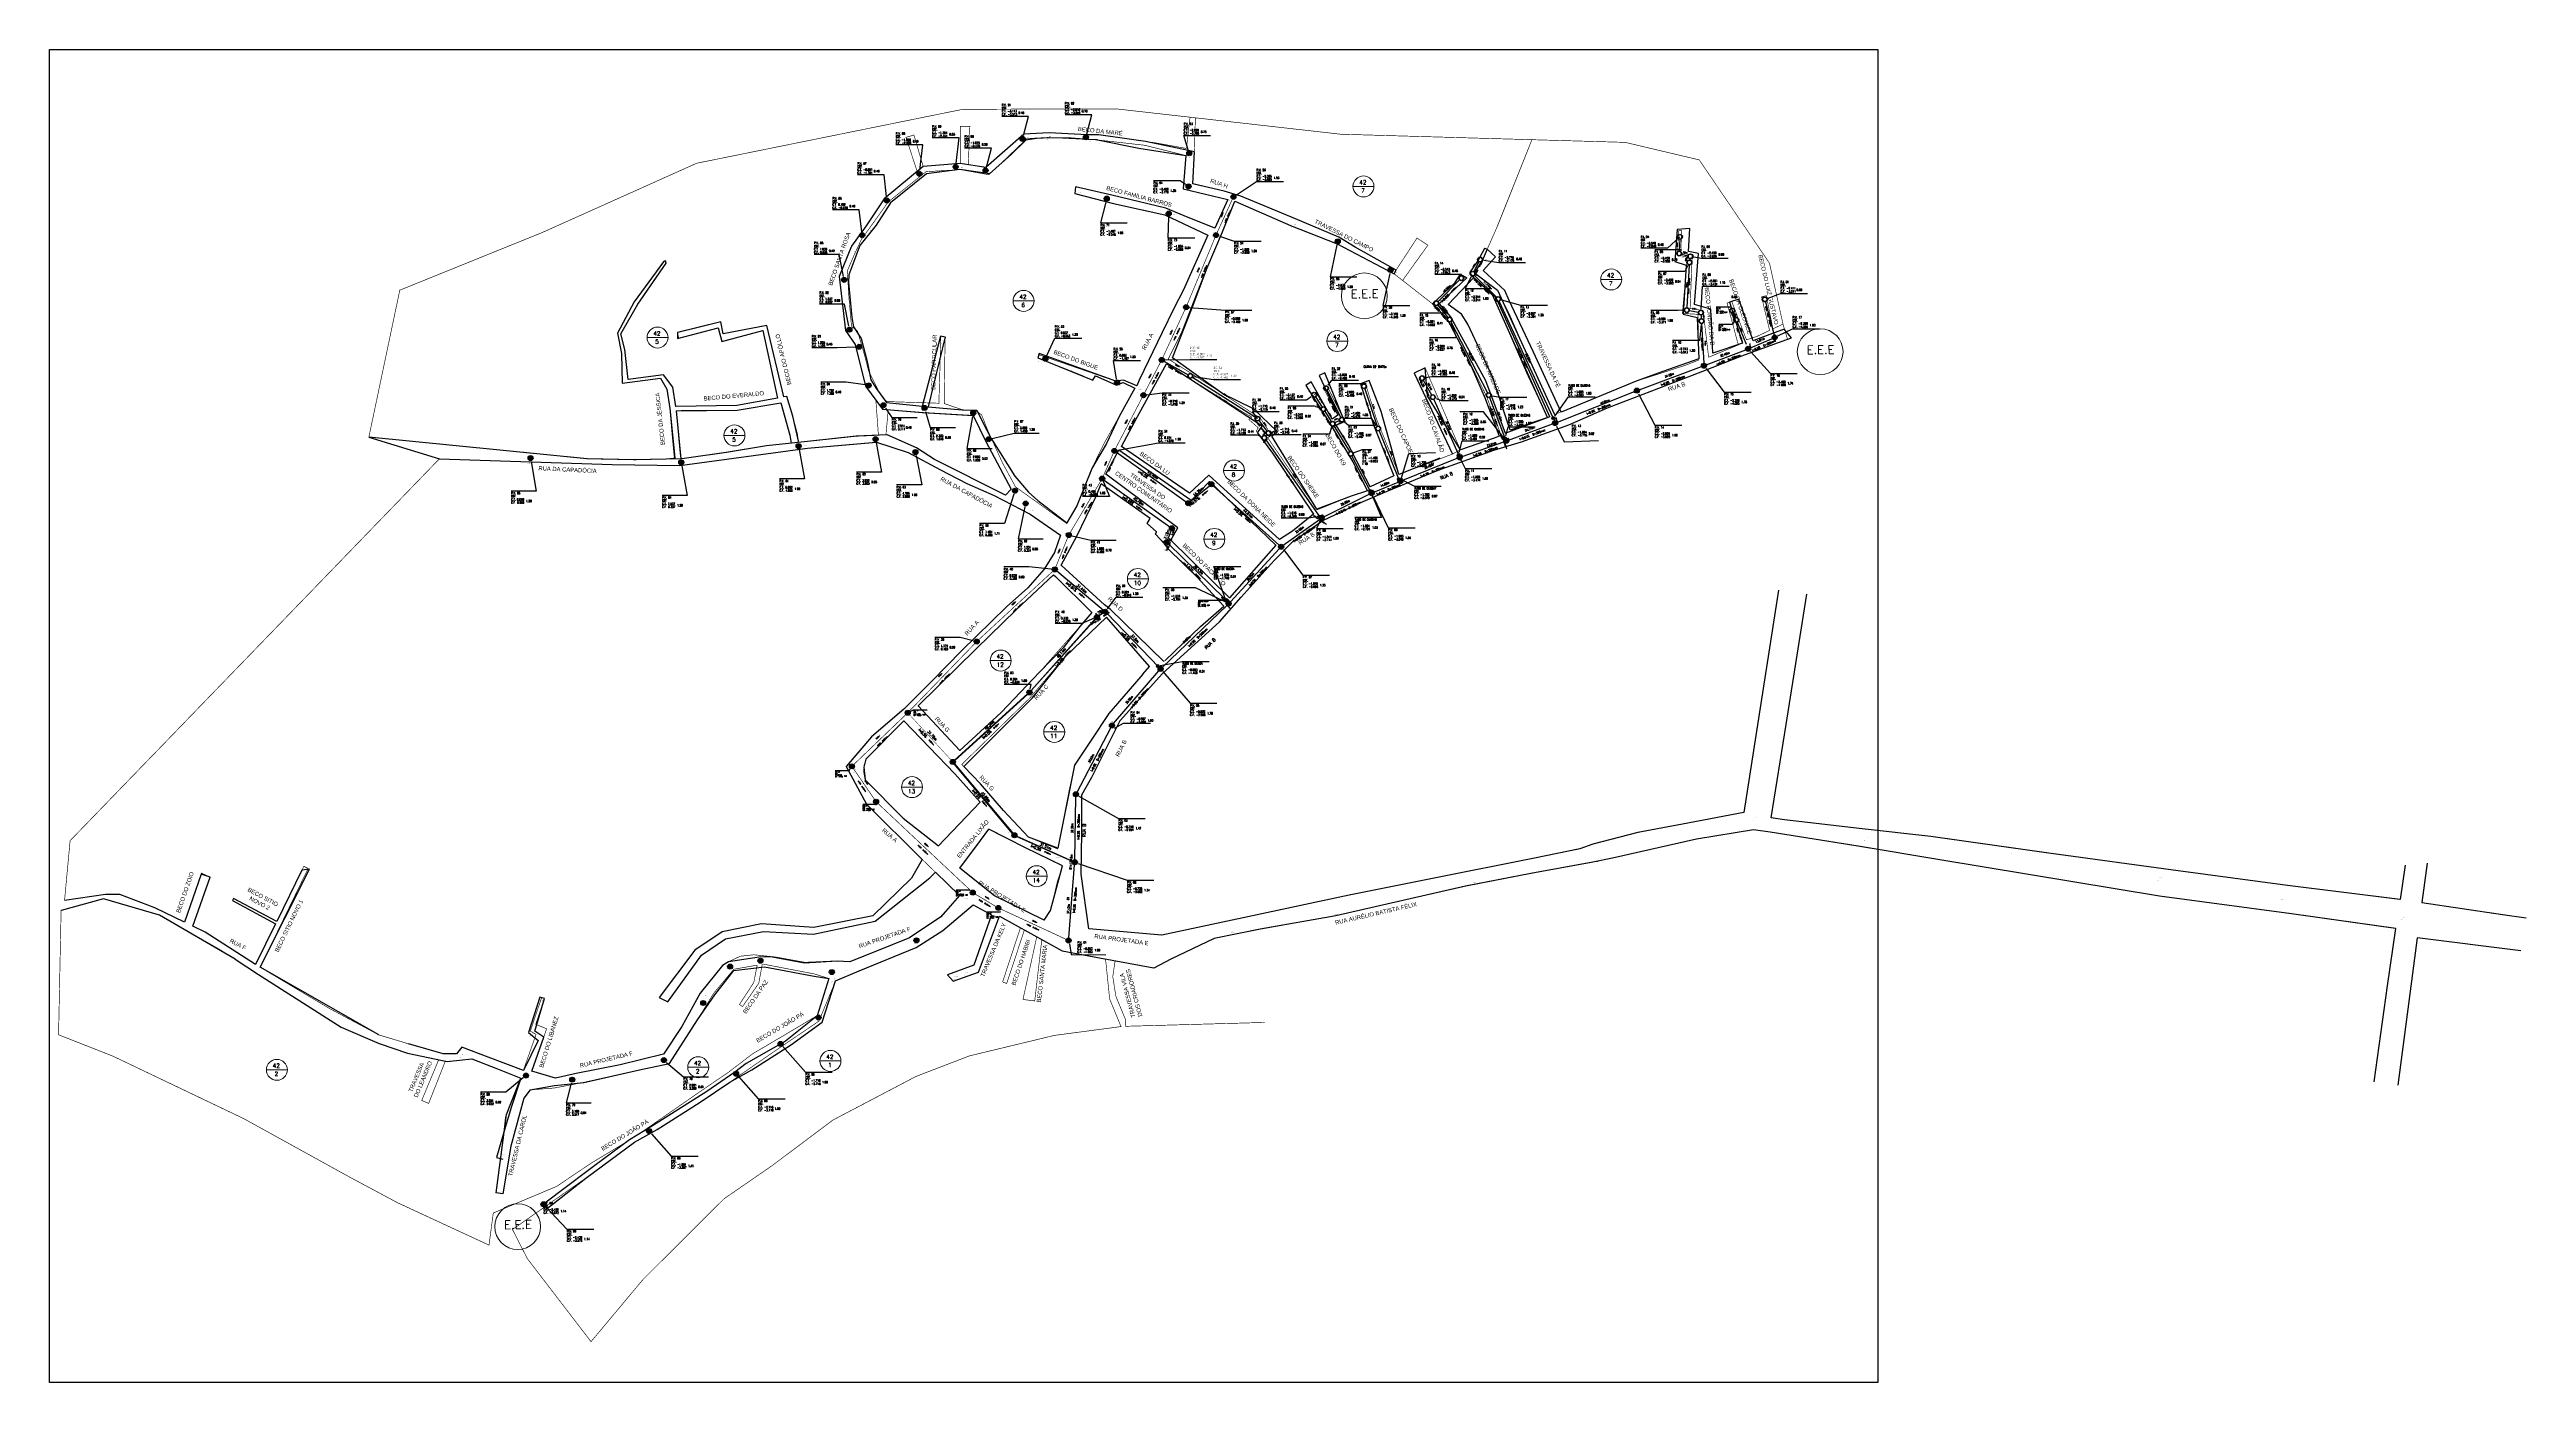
# Model space of a CAD drawing. Extents: x -44 to 14114764, y -20 to 289527804.
# Drawn here: x 357643 to 358824, y 7353371 to 7354006 of the extents above; entities that cross this region are included whole.
import ezdxf
from ezdxf.enums import TextEntityAlignment as Align

# ---------------------------------------------------------------- set-up
doc = ezdxf.new("R2010")
doc.units = 0
for name, color, linetype in [('0-quadras', 5, 'Continuous'), ('A_Alerta', 2, 'Continuous'), ('Heights', 7, 'Continuous'), ('Layer1', 5, 'Continuous'), ('PONTOS-CAIXAS_U', 1, 'Continuous'), ('PS_IND_COMPRIMENTO', 7, 'Continuous'), ('PS_IND_DIAMETRO', 7, 'Continuous'), ('PS_IND_FLUXO', 3, 'Continuous'), ('PS_IND_INCLINACAO', 7, 'Continuous'), ('PS_PONTOS_IDENTIFICACAO_LIN', 7, 'Continuous'), ('PS_PONTOS_IDENTIFICACAO_TXT', 7, 'Continuous'), ('QUADRA-DEF', 7, 'Continuous'), ('Survey.td2_Mark', 7, 'Continuous'), ('Survey.td2_point_desc_Mark', 7, 'Continuous'), ('TEXTO', 7, 'Continuous'), ('TUBO_PVC', 1, 'Continuous'), ('TXT-LOGRAD', 3, 'Continuous')]:
    doc.layers.add(name, color=color, linetype=linetype)
doc.layers.add('COTAS', color=7, linetype='Continuous', lineweight=9)
doc.layers.get('0').off()
doc.layers.get('0').freeze()
doc.styles.add('CARIMBO', font='arial.ttf', dxfattribs={"height": 2})
doc.styles.add('ROMANS', font='ROMANS.shx', dxfattribs={"height": 2})
doc.styles.add('ROMANTIC', font='romantic.ttf')
doc.styles.add('SABESP', font='ROMANS.shx', dxfattribs={"height": 2})
doc.styles.get("Standard").update_dxf_attribs({"font": 'times.ttf'})
picture_1 = doc.add_image_def('image1.tif', size_in_pixel=(37423, 27282))

# ---------------------------------------------------------------- blocks, each defined once
blk = doc.blocks.new('*U772', base_point=(9690.45, 9362.01))
at = {"const_width": 0.24, "flags": 128}
blk.add_lwpolyline([(9690.33, 9362.01, 1), (9690.57, 9362.01, 1)], format="xyb", close=True, dxfattribs=at)
blk.add_circle((9690.45, 9362.01), 0.24)
blk = doc.blocks.new('*U773', base_point=(9690.45, 9362.01))
at = {"const_width": 0.24, "flags": 128}
blk.add_lwpolyline([(9690.33, 9362.01, 1), (9690.57, 9362.01, 1)], format="xyb", close=True, dxfattribs=at)
blk.add_circle((9690.45, 9362.01), 0.24)
blk = doc.blocks.new('*U774', base_point=(9690.45, 9362.01))
at = {"const_width": 0.24, "flags": 128}
blk.add_lwpolyline([(9690.33, 9362.01, 1), (9690.57, 9362.01, 1)], format="xyb", close=True, dxfattribs=at)
blk.add_circle((9690.45, 9362.01), 0.24)
blk = doc.blocks.new('*U775', base_point=(9690.45, 9362.01))
at = {"const_width": 0.24, "flags": 128}
blk.add_lwpolyline([(9690.33, 9362.01, 1), (9690.57, 9362.01, 1)], format="xyb", close=True, dxfattribs=at)
blk.add_circle((9690.45, 9362.01), 0.24)
blk = doc.blocks.new('*U776', base_point=(9690.45, 9362.01))
at = {"const_width": 0.24, "flags": 128}
blk.add_lwpolyline([(9690.33, 9362.01, 1), (9690.57, 9362.01, 1)], format="xyb", close=True, dxfattribs=at)
blk.add_circle((9690.45, 9362.01), 0.24)
blk = doc.blocks.new('*U777', base_point=(9690.45, 9362.01))
at = {"const_width": 0.24, "flags": 128}
blk.add_lwpolyline([(9690.33, 9362.01, 1), (9690.57, 9362.01, 1)], format="xyb", close=True, dxfattribs=at)
blk.add_circle((9690.45, 9362.01), 0.24)
blk = doc.blocks.new('*U778', base_point=(9690.45, 9362.01))
at = {"const_width": 0.24, "flags": 128}
blk.add_lwpolyline([(9690.33, 9362.01, 1), (9690.57, 9362.01, 1)], format="xyb", close=True, dxfattribs=at)
blk.add_circle((9690.45, 9362.01), 0.24)
blk = doc.blocks.new('*U779', base_point=(9690.45, 9362.01))
at = {"const_width": 0.24, "flags": 128}
blk.add_lwpolyline([(9690.33, 9362.01, 1), (9690.57, 9362.01, 1)], format="xyb", close=True, dxfattribs=at)
blk.add_circle((9690.45, 9362.01), 0.24)
blk = doc.blocks.new('*U780', base_point=(9690.45, 9362.01))
at = {"const_width": 0.24, "flags": 128}
blk.add_lwpolyline([(9690.33, 9362.01, 1), (9690.57, 9362.01, 1)], format="xyb", close=True, dxfattribs=at)
blk.add_circle((9690.45, 9362.01), 0.24)
blk = doc.blocks.new('*U781', base_point=(9690.45, 9362.01))
at = {"const_width": 0.24, "flags": 128}
blk.add_lwpolyline([(9690.33, 9362.01, 1), (9690.57, 9362.01, 1)], format="xyb", close=True, dxfattribs=at)
blk.add_circle((9690.45, 9362.01), 0.24)
blk = doc.blocks.new('*U782', base_point=(9690.45, 9362.01))
at = {"const_width": 0.24, "flags": 128}
blk.add_lwpolyline([(9690.33, 9362.01, 1), (9690.57, 9362.01, 1)], format="xyb", close=True, dxfattribs=at)
blk.add_circle((9690.45, 9362.01), 0.24)
blk = doc.blocks.new('*U783', base_point=(9690.45, 9362.01))
at = {"const_width": 0.24, "flags": 128}
blk.add_lwpolyline([(9690.33, 9362.01, 1), (9690.57, 9362.01, 1)], format="xyb", close=True, dxfattribs=at)
blk.add_circle((9690.45, 9362.01), 0.24)
blk = doc.blocks.new('*U784', base_point=(9690.45, 9362.01))
at = {"const_width": 0.24, "flags": 128}
blk.add_lwpolyline([(9690.33, 9362.01, 1), (9690.57, 9362.01, 1)], format="xyb", close=True, dxfattribs=at)
blk.add_circle((9690.45, 9362.01), 0.24)
blk = doc.blocks.new('*U785', base_point=(9690.45, 9362.01))
at = {"const_width": 0.24, "flags": 128}
blk.add_lwpolyline([(9690.33, 9362.01, 1), (9690.57, 9362.01, 1)], format="xyb", close=True, dxfattribs=at)
blk.add_circle((9690.45, 9362.01), 0.24)
blk = doc.blocks.new('*U786', base_point=(9690.45, 9362.01))
at = {"const_width": 0.24, "flags": 128}
blk.add_lwpolyline([(9690.33, 9362.01, 1), (9690.57, 9362.01, 1)], format="xyb", close=True, dxfattribs=at)
blk.add_circle((9690.45, 9362.01), 0.24)
blk = doc.blocks.new('*U787', base_point=(9690.45, 9362.01))
at = {"const_width": 0.24, "flags": 128}
blk.add_lwpolyline([(9690.33, 9362.01, 1), (9690.57, 9362.01, 1)], format="xyb", close=True, dxfattribs=at)
blk.add_circle((9690.45, 9362.01), 0.24)
blk = doc.blocks.new('*U788', base_point=(9690.45, 9362.01))
at = {"const_width": 0.24, "flags": 128}
blk.add_lwpolyline([(9690.33, 9362.01, 1), (9690.57, 9362.01, 1)], format="xyb", close=True, dxfattribs=at)
blk.add_circle((9690.45, 9362.01), 0.24)
blk = doc.blocks.new('*U789', base_point=(9690.45, 9362.01))
at = {"const_width": 0.24, "flags": 128}
blk.add_lwpolyline([(9690.33, 9362.01, 1), (9690.57, 9362.01, 1)], format="xyb", close=True, dxfattribs=at)
blk.add_circle((9690.45, 9362.01), 0.24)
blk = doc.blocks.new('*U790', base_point=(9690.45, 9362.01))
at = {"const_width": 0.24, "flags": 128}
blk.add_lwpolyline([(9690.33, 9362.01, 1), (9690.57, 9362.01, 1)], format="xyb", close=True, dxfattribs=at)
blk.add_circle((9690.45, 9362.01), 0.24)
blk = doc.blocks.new('*U791', base_point=(9690.45, 9362.01))
at = {"const_width": 0.24, "flags": 128}
blk.add_lwpolyline([(9690.33, 9362.01, 1), (9690.57, 9362.01, 1)], format="xyb", close=True, dxfattribs=at)
blk.add_circle((9690.45, 9362.01), 0.24)
blk = doc.blocks.new('*U792', base_point=(9690.45, 9362.01))
at = {"const_width": 0.24, "flags": 128}
blk.add_lwpolyline([(9690.33, 9362.01, 1), (9690.57, 9362.01, 1)], format="xyb", close=True, dxfattribs=at)
blk.add_circle((9690.45, 9362.01), 0.24)
blk = doc.blocks.new('*U793', base_point=(9690.45, 9362.01))
at = {"const_width": 0.24, "flags": 128}
blk.add_lwpolyline([(9690.33, 9362.01, 1), (9690.57, 9362.01, 1)], format="xyb", close=True, dxfattribs=at)
blk.add_circle((9690.45, 9362.01), 0.24)
blk = doc.blocks.new('*U794', base_point=(9690.45, 9362.01))
at = {"const_width": 0.24, "flags": 128}
blk.add_lwpolyline([(9690.33, 9362.01, 1), (9690.57, 9362.01, 1)], format="xyb", close=True, dxfattribs=at)
blk.add_circle((9690.45, 9362.01), 0.24)
blk = doc.blocks.new('*U795', base_point=(9690.45, 9362.01))
at = {"const_width": 0.24, "flags": 128}
blk.add_lwpolyline([(9690.33, 9362.01, 1), (9690.57, 9362.01, 1)], format="xyb", close=True, dxfattribs=at)
blk.add_circle((9690.45, 9362.01), 0.24)
blk = doc.blocks.new('*U796', base_point=(9690.45, 9362.01))
at = {"const_width": 0.24, "flags": 128}
blk.add_lwpolyline([(9690.33, 9362.01, 1), (9690.57, 9362.01, 1)], format="xyb", close=True, dxfattribs=at)
blk.add_circle((9690.45, 9362.01), 0.24)
blk = doc.blocks.new('*U797', base_point=(9690.45, 9362.01))
at = {"const_width": 0.24, "flags": 128}
blk.add_lwpolyline([(9690.33, 9362.01, 1), (9690.57, 9362.01, 1)], format="xyb", close=True, dxfattribs=at)
blk.add_circle((9690.45, 9362.01), 0.24)
blk = doc.blocks.new('*U798', base_point=(9709.61, 9361.72))
at = {"const_width": 0.14, "flags": 128}
blk.add_lwpolyline([(9709.54, 9361.72, 1), (9709.68, 9361.72, 1)], format="xyb", close=True, dxfattribs=at)
blk.add_circle((9709.61, 9361.72), 0.14)
blk = doc.blocks.new('*U799', base_point=(9690.45, 9362.01))
at = {"const_width": 0.24, "flags": 128}
blk.add_lwpolyline([(9690.33, 9362.01, 1), (9690.57, 9362.01, 1)], format="xyb", close=True, dxfattribs=at)
blk.add_circle((9690.45, 9362.01), 0.24)
blk = doc.blocks.new('*U800', base_point=(9690.45, 9362.01))
at = {"const_width": 0.24, "flags": 128}
blk.add_lwpolyline([(9690.33, 9362.01, 1), (9690.57, 9362.01, 1)], format="xyb", close=True, dxfattribs=at)
blk.add_circle((9690.45, 9362.01), 0.24)
blk = doc.blocks.new('*U801', base_point=(9690.45, 9362.01))
at = {"const_width": 0.24, "flags": 128}
blk.add_lwpolyline([(9690.33, 9362.01, 1), (9690.57, 9362.01, 1)], format="xyb", close=True, dxfattribs=at)
blk.add_circle((9690.45, 9362.01), 0.24)
blk = doc.blocks.new('*U802', base_point=(9690.45, 9362.01))
at = {"const_width": 0.24, "flags": 128}
blk.add_lwpolyline([(9690.33, 9362.01, 1), (9690.57, 9362.01, 1)], format="xyb", close=True, dxfattribs=at)
blk.add_circle((9690.45, 9362.01), 0.24)
blk = doc.blocks.new('*U803', base_point=(9690.45, 9362.01))
at = {"const_width": 0.24, "flags": 128}
blk.add_lwpolyline([(9690.33, 9362.01, 1), (9690.57, 9362.01, 1)], format="xyb", close=True, dxfattribs=at)
blk.add_circle((9690.45, 9362.01), 0.24)
blk = doc.blocks.new('*U804', base_point=(9690.45, 9362.01))
at = {"const_width": 0.24, "flags": 128}
blk.add_lwpolyline([(9690.33, 9362.01, 1), (9690.57, 9362.01, 1)], format="xyb", close=True, dxfattribs=at)
blk.add_circle((9690.45, 9362.01), 0.24)
blk = doc.blocks.new('*U805', base_point=(9690.45, 9362.01))
at = {"const_width": 0.24, "flags": 128}
blk.add_lwpolyline([(9690.33, 9362.01, 1), (9690.57, 9362.01, 1)], format="xyb", close=True, dxfattribs=at)
blk.add_circle((9690.45, 9362.01), 0.24)
blk = doc.blocks.new('*U806', base_point=(9690.45, 9362.01))
at = {"const_width": 0.24, "flags": 128}
blk.add_lwpolyline([(9690.33, 9362.01, 1), (9690.57, 9362.01, 1)], format="xyb", close=True, dxfattribs=at)
blk.add_circle((9690.45, 9362.01), 0.24)
blk = doc.blocks.new('*U807', base_point=(9690.45, 9362.01))
at = {"const_width": 0.24, "flags": 128}
blk.add_lwpolyline([(9690.33, 9362.01, 1), (9690.57, 9362.01, 1)], format="xyb", close=True, dxfattribs=at)
blk.add_circle((9690.45, 9362.01), 0.24)
blk = doc.blocks.new('*U808', base_point=(9690.45, 9362.01))
at = {"const_width": 0.24, "flags": 128}
blk.add_lwpolyline([(9690.33, 9362.01, 1), (9690.57, 9362.01, 1)], format="xyb", close=True, dxfattribs=at)
blk.add_circle((9690.45, 9362.01), 0.24)
blk = doc.blocks.new('*U809', base_point=(9690.45, 9362.01))
at = {"const_width": 0.24, "flags": 128}
blk.add_lwpolyline([(9690.33, 9362.01, 1), (9690.57, 9362.01, 1)], format="xyb", close=True, dxfattribs=at)
blk.add_circle((9690.45, 9362.01), 0.24)
blk = doc.blocks.new('*U810', base_point=(9690.45, 9362.01))
at = {"const_width": 0.24, "flags": 128}
blk.add_lwpolyline([(9690.33, 9362.01, 1), (9690.57, 9362.01, 1)], format="xyb", close=True, dxfattribs=at)
blk.add_circle((9690.45, 9362.01), 0.24)
blk = doc.blocks.new('*U811', base_point=(9690.45, 9362.01))
at = {"const_width": 0.24, "flags": 128}
blk.add_lwpolyline([(9690.33, 9362.01, 1), (9690.57, 9362.01, 1)], format="xyb", close=True, dxfattribs=at)
blk.add_circle((9690.45, 9362.01), 0.24)
blk = doc.blocks.new('*U812', base_point=(9690.45, 9362.01))
at = {"const_width": 0.24, "flags": 128}
blk.add_lwpolyline([(9690.33, 9362.01, 1), (9690.57, 9362.01, 1)], format="xyb", close=True, dxfattribs=at)
blk.add_circle((9690.45, 9362.01), 0.24)
blk = doc.blocks.new('*U813', base_point=(9690.45, 9362.01))
at = {"const_width": 0.24, "flags": 128}
blk.add_lwpolyline([(9690.33, 9362.01, 1), (9690.57, 9362.01, 1)], format="xyb", close=True, dxfattribs=at)
blk.add_circle((9690.45, 9362.01), 0.24)
blk = doc.blocks.new('*U814', base_point=(9690.45, 9362.01))
at = {"const_width": 0.24, "flags": 128}
blk.add_lwpolyline([(9690.33, 9362.01, 1), (9690.57, 9362.01, 1)], format="xyb", close=True, dxfattribs=at)
blk.add_circle((9690.45, 9362.01), 0.24)
blk = doc.blocks.new('*U815', base_point=(9690.45, 9362.01))
at = {"const_width": 0.24, "flags": 128}
blk.add_lwpolyline([(9690.33, 9362.01, 1), (9690.57, 9362.01, 1)], format="xyb", close=True, dxfattribs=at)
blk.add_circle((9690.45, 9362.01), 0.24)
blk = doc.blocks.new('*U816', base_point=(9690.45, 9362.01))
at = {"const_width": 0.24, "flags": 128}
blk.add_lwpolyline([(9690.33, 9362.01, 1), (9690.57, 9362.01, 1)], format="xyb", close=True, dxfattribs=at)
blk.add_circle((9690.45, 9362.01), 0.24)
blk = doc.blocks.new('*U817', base_point=(9690.45, 9362.01))
at = {"const_width": 0.24, "flags": 128}
blk.add_lwpolyline([(9690.33, 9362.01, 1), (9690.57, 9362.01, 1)], format="xyb", close=True, dxfattribs=at)
blk.add_circle((9690.45, 9362.01), 0.24)
blk = doc.blocks.new('*U818', base_point=(9690.45, 9362.01))
at = {"const_width": 0.24, "flags": 128}
blk.add_lwpolyline([(9690.33, 9362.01, 1), (9690.57, 9362.01, 1)], format="xyb", close=True, dxfattribs=at)
blk.add_circle((9690.45, 9362.01), 0.24)
blk = doc.blocks.new('*U819', base_point=(9690.45, 9362.01))
at = {"const_width": 0.24, "flags": 128}
blk.add_lwpolyline([(9690.33, 9362.01, 1), (9690.57, 9362.01, 1)], format="xyb", close=True, dxfattribs=at)
blk.add_circle((9690.45, 9362.01), 0.24)
blk = doc.blocks.new('*U820', base_point=(9690.45, 9362.01))
at = {"const_width": 0.24, "flags": 128}
blk.add_lwpolyline([(9690.33, 9362.01, 1), (9690.57, 9362.01, 1)], format="xyb", close=True, dxfattribs=at)
blk.add_circle((9690.45, 9362.01), 0.24)
blk = doc.blocks.new('*U821', base_point=(9690.45, 9362.01))
at = {"const_width": 0.24, "flags": 128}
blk.add_lwpolyline([(9690.33, 9362.01, 1), (9690.57, 9362.01, 1)], format="xyb", close=True, dxfattribs=at)
blk.add_circle((9690.45, 9362.01), 0.24)
blk = doc.blocks.new('*U822', base_point=(9690.45, 9362.01))
at = {"const_width": 0.24, "flags": 128}
blk.add_lwpolyline([(9690.33, 9362.01, 1), (9690.57, 9362.01, 1)], format="xyb", close=True, dxfattribs=at)
blk.add_circle((9690.45, 9362.01), 0.24)
blk = doc.blocks.new('*U823', base_point=(9690.45, 9362.01))
at = {"const_width": 0.24, "flags": 128}
blk.add_lwpolyline([(9690.33, 9362.01, 1), (9690.57, 9362.01, 1)], format="xyb", close=True, dxfattribs=at)
blk.add_circle((9690.45, 9362.01), 0.24)
blk = doc.blocks.new('*U824', base_point=(9690.45, 9362.01))
at = {"const_width": 0.24, "flags": 128}
blk.add_lwpolyline([(9690.33, 9362.01, 1), (9690.57, 9362.01, 1)], format="xyb", close=True, dxfattribs=at)
blk.add_circle((9690.45, 9362.01), 0.24)
blk = doc.blocks.new('*U825', base_point=(9690.45, 9362.01))
at = {"const_width": 0.24, "flags": 128}
blk.add_lwpolyline([(9690.33, 9362.01, 1), (9690.57, 9362.01, 1)], format="xyb", close=True, dxfattribs=at)
blk.add_circle((9690.45, 9362.01), 0.24)
blk = doc.blocks.new('*U826', base_point=(9690.45, 9362.01))
at = {"const_width": 0.24, "flags": 128}
blk.add_lwpolyline([(9690.33, 9362.01, 1), (9690.57, 9362.01, 1)], format="xyb", close=True, dxfattribs=at)
blk.add_circle((9690.45, 9362.01), 0.24)
blk = doc.blocks.new('*U827', base_point=(9690.45, 9362.01))
at = {"const_width": 0.24, "flags": 128}
blk.add_lwpolyline([(9690.33, 9362.01, 1), (9690.57, 9362.01, 1)], format="xyb", close=True, dxfattribs=at)
blk.add_circle((9690.45, 9362.01), 0.24)
blk = doc.blocks.new('*U828', base_point=(9690.45, 9362.01))
at = {"const_width": 0.24, "flags": 128}
blk.add_lwpolyline([(9690.33, 9362.01, 1), (9690.57, 9362.01, 1)], format="xyb", close=True, dxfattribs=at)
blk.add_circle((9690.45, 9362.01), 0.24)
blk = doc.blocks.new('*U829', base_point=(9690.45, 9362.01))
at = {"const_width": 0.24, "flags": 128}
blk.add_lwpolyline([(9690.33, 9362.01, 1), (9690.57, 9362.01, 1)], format="xyb", close=True, dxfattribs=at)
blk.add_circle((9690.45, 9362.01), 0.24)
blk = doc.blocks.new('*U830', base_point=(9690.45, 9362.01))
at = {"const_width": 0.24, "flags": 128}
blk.add_lwpolyline([(9690.33, 9362.01, 1), (9690.57, 9362.01, 1)], format="xyb", close=True, dxfattribs=at)
blk.add_circle((9690.45, 9362.01), 0.24)
blk = doc.blocks.new('*U831', base_point=(9690.45, 9362.01))
at = {"const_width": 0.24, "flags": 128}
blk.add_lwpolyline([(9690.33, 9362.01, 1), (9690.57, 9362.01, 1)], format="xyb", close=True, dxfattribs=at)
blk.add_circle((9690.45, 9362.01), 0.24)
blk = doc.blocks.new('*U832', base_point=(9690.45, 9362.01))
at = {"const_width": 0.24, "flags": 128}
blk.add_lwpolyline([(9690.33, 9362.01, 1), (9690.57, 9362.01, 1)], format="xyb", close=True, dxfattribs=at)
blk.add_circle((9690.45, 9362.01), 0.24)
blk = doc.blocks.new('*U833', base_point=(9690.45, 9362.01))
at = {"const_width": 0.24, "flags": 128}
blk.add_lwpolyline([(9690.33, 9362.01, 1), (9690.57, 9362.01, 1)], format="xyb", close=True, dxfattribs=at)
blk.add_circle((9690.45, 9362.01), 0.24)
blk = doc.blocks.new('*U834', base_point=(9690.45, 9362.01))
at = {"const_width": 0.24, "flags": 128}
blk.add_lwpolyline([(9690.33, 9362.01, 1), (9690.57, 9362.01, 1)], format="xyb", close=True, dxfattribs=at)
blk.add_circle((9690.45, 9362.01), 0.24)
blk = doc.blocks.new('*U835', base_point=(9690.45, 9362.01))
at = {"const_width": 0.24, "flags": 128}
blk.add_lwpolyline([(9690.33, 9362.01, 1), (9690.57, 9362.01, 1)], format="xyb", close=True, dxfattribs=at)
blk.add_circle((9690.45, 9362.01), 0.24)
blk = doc.blocks.new('*U836', base_point=(9690.45, 9362.01))
at = {"const_width": 0.24, "flags": 128}
blk.add_lwpolyline([(9690.33, 9362.01, 1), (9690.57, 9362.01, 1)], format="xyb", close=True, dxfattribs=at)
blk.add_circle((9690.45, 9362.01), 0.24)
blk = doc.blocks.new('*U837', base_point=(9690.45, 9362.01))
at = {"const_width": 0.24, "flags": 128}
blk.add_lwpolyline([(9690.33, 9362.01, 1), (9690.57, 9362.01, 1)], format="xyb", close=True, dxfattribs=at)
blk.add_circle((9690.45, 9362.01), 0.24)
blk = doc.blocks.new('*U838', base_point=(9690.45, 9362.01))
at = {"const_width": 0.24, "flags": 128}
blk.add_lwpolyline([(9690.33, 9362.01, 1), (9690.57, 9362.01, 1)], format="xyb", close=True, dxfattribs=at)
blk.add_circle((9690.45, 9362.01), 0.24)
blk = doc.blocks.new('*U839', base_point=(9690.45, 9362.01))
at = {"const_width": 0.24, "flags": 128}
blk.add_lwpolyline([(9690.33, 9362.01, 1), (9690.57, 9362.01, 1)], format="xyb", close=True, dxfattribs=at)
blk.add_circle((9690.45, 9362.01), 0.24)
blk = doc.blocks.new('*U840', base_point=(9690.45, 9362.01))
at = {"const_width": 0.24, "flags": 128}
blk.add_lwpolyline([(9690.33, 9362.01, 1), (9690.57, 9362.01, 1)], format="xyb", close=True, dxfattribs=at)
blk.add_circle((9690.45, 9362.01), 0.24)
blk = doc.blocks.new('*U841', base_point=(9690.45, 9362.01))
at = {"const_width": 0.24, "flags": 128}
blk.add_lwpolyline([(9690.33, 9362.01, 1), (9690.57, 9362.01, 1)], format="xyb", close=True, dxfattribs=at)
blk.add_circle((9690.45, 9362.01), 0.24)
blk = doc.blocks.new('*U842', base_point=(9690.45, 9362.01))
at = {"const_width": 0.24, "flags": 128}
blk.add_lwpolyline([(9690.33, 9362.01, 1), (9690.57, 9362.01, 1)], format="xyb", close=True, dxfattribs=at)
blk.add_circle((9690.45, 9362.01), 0.24)
blk = doc.blocks.new('*U843', base_point=(9690.45, 9362.01))
at = {"const_width": 0.24, "flags": 128}
blk.add_lwpolyline([(9690.33, 9362.01, 1), (9690.57, 9362.01, 1)], format="xyb", close=True, dxfattribs=at)
blk.add_circle((9690.45, 9362.01), 0.24)
blk = doc.blocks.new('*U844', base_point=(9690.45, 9362.01))
at = {"const_width": 0.24, "flags": 128}
blk.add_lwpolyline([(9690.33, 9362.01, 1), (9690.57, 9362.01, 1)], format="xyb", close=True, dxfattribs=at)
blk.add_circle((9690.45, 9362.01), 0.24)
blk = doc.blocks.new('*U845', base_point=(9690.45, 9362.01))
at = {"const_width": 0.24, "flags": 128}
blk.add_lwpolyline([(9690.33, 9362.01, 1), (9690.57, 9362.01, 1)], format="xyb", close=True, dxfattribs=at)
blk.add_circle((9690.45, 9362.01), 0.24)
blk = doc.blocks.new('*U846', base_point=(9690.45, 9362.01))
at = {"const_width": 0.24, "flags": 128}
blk.add_lwpolyline([(9690.33, 9362.01, 1), (9690.57, 9362.01, 1)], format="xyb", close=True, dxfattribs=at)
blk.add_circle((9690.45, 9362.01), 0.24)
blk = doc.blocks.new('*U847', base_point=(9690.45, 9362.01))
at = {"const_width": 0.24, "flags": 128}
blk.add_lwpolyline([(9690.33, 9362.01, 1), (9690.57, 9362.01, 1)], format="xyb", close=True, dxfattribs=at)
blk.add_circle((9690.45, 9362.01), 0.24)
blk = doc.blocks.new('*U848', base_point=(9690.45, 9362.01))
at = {"const_width": 0.24, "flags": 128}
blk.add_lwpolyline([(9690.33, 9362.01, 1), (9690.57, 9362.01, 1)], format="xyb", close=True, dxfattribs=at)
blk.add_circle((9690.45, 9362.01), 0.24)
blk = doc.blocks.new('*U849', base_point=(9690.45, 9362.01))
at = {"const_width": 0.24, "flags": 128}
blk.add_lwpolyline([(9690.33, 9362.01, 1), (9690.57, 9362.01, 1)], format="xyb", close=True, dxfattribs=at)
blk.add_circle((9690.45, 9362.01), 0.24)
blk = doc.blocks.new('*U850', base_point=(9690.45, 9362.01))
at = {"const_width": 0.24, "flags": 128}
blk.add_lwpolyline([(9690.33, 9362.01, 1), (9690.57, 9362.01, 1)], format="xyb", close=True, dxfattribs=at)
blk.add_circle((9690.45, 9362.01), 0.24)
blk = doc.blocks.new('*U851', base_point=(9690.45, 9362.01))
at = {"const_width": 0.24, "flags": 128}
blk.add_lwpolyline([(9690.33, 9362.01, 1), (9690.57, 9362.01, 1)], format="xyb", close=True, dxfattribs=at)
blk.add_circle((9690.45, 9362.01), 0.24)
blk = doc.blocks.new('*U852', base_point=(9690.45, 9362.01))
at = {"const_width": 0.24, "flags": 128}
blk.add_lwpolyline([(9690.33, 9362.01, 1), (9690.57, 9362.01, 1)], format="xyb", close=True, dxfattribs=at)
blk.add_circle((9690.45, 9362.01), 0.24)
blk = doc.blocks.new('*U853', base_point=(9690.45, 9362.01))
at = {"const_width": 0.24, "flags": 128}
blk.add_lwpolyline([(9690.33, 9362.01, 1), (9690.57, 9362.01, 1)], format="xyb", close=True, dxfattribs=at)
blk.add_circle((9690.45, 9362.01), 0.24)
blk = doc.blocks.new('*U854', base_point=(9690.45, 9362.01))
at = {"const_width": 0.24, "flags": 128}
blk.add_lwpolyline([(9690.33, 9362.01, 1), (9690.57, 9362.01, 1)], format="xyb", close=True, dxfattribs=at)
blk.add_circle((9690.45, 9362.01), 0.24)
blk = doc.blocks.new('*U855', base_point=(9690.45, 9362.01))
at = {"const_width": 0.24, "flags": 128}
blk.add_lwpolyline([(9690.33, 9362.01, 1), (9690.57, 9362.01, 1)], format="xyb", close=True, dxfattribs=at)
blk.add_circle((9690.45, 9362.01), 0.24)
blk = doc.blocks.new('*U856', base_point=(9690.45, 9362.01))
at = {"const_width": 0.24, "flags": 128}
blk.add_lwpolyline([(9690.33, 9362.01, 1), (9690.57, 9362.01, 1)], format="xyb", close=True, dxfattribs=at)
blk.add_circle((9690.45, 9362.01), 0.24)
blk = doc.blocks.new('*U1154', base_point=(9679.18, 9377.79))
at = {"const_width": 0.1, "flags": 128}
blk.add_lwpolyline([(9678.99, 9377.79, 1), (9679.37, 9377.79, 1)], format="xyb", close=True, dxfattribs=at)
blk.add_circle((9679.18, 9377.79), 0.24)
blk = doc.blocks.new('*U1155', base_point=(9679.18, 9377.79))
at = {"const_width": 0.1, "flags": 128}
blk.add_lwpolyline([(9678.99, 9377.79, 1), (9679.37, 9377.79, 1)], format="xyb", close=True, dxfattribs=at)
blk.add_circle((9679.18, 9377.79), 0.24)
blk = doc.blocks.new('*U1156', base_point=(9679.18, 9377.79))
at = {"const_width": 0.1, "flags": 128}
blk.add_lwpolyline([(9678.99, 9377.79, 1), (9679.37, 9377.79, 1)], format="xyb", close=True, dxfattribs=at)
blk.add_circle((9679.18, 9377.79), 0.24)
blk = doc.blocks.new('*U1157', base_point=(9679.18, 9377.79))
at = {"const_width": 0.1, "flags": 128}
blk.add_lwpolyline([(9678.99, 9377.79, 1), (9679.37, 9377.79, 1)], format="xyb", close=True, dxfattribs=at)
blk.add_circle((9679.18, 9377.79), 0.24)
blk = doc.blocks.new('*U1158', base_point=(9679.18, 9377.79))
at = {"const_width": 0.1, "flags": 128}
blk.add_lwpolyline([(9678.99, 9377.79, 1), (9679.37, 9377.79, 1)], format="xyb", close=True, dxfattribs=at)
blk.add_circle((9679.18, 9377.79), 0.24)
blk = doc.blocks.new('*U1159', base_point=(9679.18, 9377.79))
at = {"const_width": 0.1, "flags": 128}
blk.add_lwpolyline([(9678.99, 9377.79, 1), (9679.37, 9377.79, 1)], format="xyb", close=True, dxfattribs=at)
blk.add_circle((9679.18, 9377.79), 0.24)
blk = doc.blocks.new('*U1160', base_point=(9679.18, 9377.79))
at = {"const_width": 0.1, "flags": 128}
blk.add_lwpolyline([(9678.99, 9377.79, 1), (9679.37, 9377.79, 1)], format="xyb", close=True, dxfattribs=at)
blk.add_circle((9679.18, 9377.79), 0.24)
blk = doc.blocks.new('*U1161', base_point=(9679.18, 9377.79))
at = {"const_width": 0.1, "flags": 128}
blk.add_lwpolyline([(9678.99, 9377.79, 1), (9679.37, 9377.79, 1)], format="xyb", close=True, dxfattribs=at)
blk.add_circle((9679.18, 9377.79), 0.24)
blk = doc.blocks.new('*U1162', base_point=(9679.18, 9377.79))
at = {"const_width": 0.1, "flags": 128}
blk.add_lwpolyline([(9678.99, 9377.79, 1), (9679.37, 9377.79, 1)], format="xyb", close=True, dxfattribs=at)
blk.add_circle((9679.18, 9377.79), 0.24)
blk = doc.blocks.new('*U1163', base_point=(9679.18, 9377.79))
at = {"const_width": 0.1, "flags": 128}
blk.add_lwpolyline([(9678.99, 9377.79, 1), (9679.37, 9377.79, 1)], format="xyb", close=True, dxfattribs=at)
blk.add_circle((9679.18, 9377.79), 0.24)
blk = doc.blocks.new('*U1401', base_point=(9679.18, 9377.79))
at = {"const_width": 0.1, "flags": 128}
blk.add_lwpolyline([(9678.99, 9377.79, 1), (9679.37, 9377.79, 1)], format="xyb", close=True, dxfattribs=at)
blk.add_circle((9679.18, 9377.79), 0.24)
blk = doc.blocks.new('*U1402', base_point=(9679.18, 9377.79))
at = {"const_width": 0.1, "flags": 128}
blk.add_lwpolyline([(9678.99, 9377.79, 1), (9679.37, 9377.79, 1)], format="xyb", close=True, dxfattribs=at)
blk.add_circle((9679.18, 9377.79), 0.24)
blk = doc.blocks.new('*U1403', base_point=(9679.18, 9377.79))
at = {"const_width": 0.1, "flags": 128}
blk.add_lwpolyline([(9678.99, 9377.79, 1), (9679.37, 9377.79, 1)], format="xyb", close=True, dxfattribs=at)
blk.add_circle((9679.18, 9377.79), 0.24)
blk = doc.blocks.new('*U1404', base_point=(9709.61, 9361.72))
at = {"const_width": 0.14, "flags": 128}
blk.add_lwpolyline([(9709.54, 9361.72, 1), (9709.68, 9361.72, 1)], format="xyb", close=True, dxfattribs=at)
blk.add_circle((9709.61, 9361.72), 0.14)
blk = doc.blocks.new('*U1405', base_point=(9679.18, 9377.79))
at = {"const_width": 0.1, "flags": 128}
blk.add_lwpolyline([(9678.99, 9377.79, 1), (9679.37, 9377.79, 1)], format="xyb", close=True, dxfattribs=at)
blk.add_circle((9679.18, 9377.79), 0.24)
blk = doc.blocks.new('*U1406', base_point=(9679.18, 9377.79))
at = {"const_width": 0.1, "flags": 128}
blk.add_lwpolyline([(9678.99, 9377.79, 1), (9679.37, 9377.79, 1)], format="xyb", close=True, dxfattribs=at)
blk.add_circle((9679.18, 9377.79), 0.24)
blk = doc.blocks.new('*U1407', base_point=(9679.18, 9377.79))
at = {"const_width": 0.1, "flags": 128}
blk.add_lwpolyline([(9678.99, 9377.79, 1), (9679.37, 9377.79, 1)], format="xyb", close=True, dxfattribs=at)
blk.add_circle((9679.18, 9377.79), 0.24)
blk = doc.blocks.new('*U1408', base_point=(9679.18, 9377.79))
at = {"const_width": 0.1, "flags": 128}
blk.add_lwpolyline([(9678.99, 9377.79, 1), (9679.37, 9377.79, 1)], format="xyb", close=True, dxfattribs=at)
blk.add_circle((9679.18, 9377.79), 0.24)
blk = doc.blocks.new('*U1409', base_point=(9709.61, 9361.72))
at = {"const_width": 0.14, "flags": 128}
blk.add_lwpolyline([(9709.54, 9361.72, 1), (9709.68, 9361.72, 1)], format="xyb", close=True, dxfattribs=at)
blk.add_circle((9709.61, 9361.72), 0.14)
blk = doc.blocks.new('*U1410', base_point=(9679.18, 9377.79))
at = {"const_width": 0.1, "flags": 128}
blk.add_lwpolyline([(9678.99, 9377.79, 1), (9679.37, 9377.79, 1)], format="xyb", close=True, dxfattribs=at)
blk.add_circle((9679.18, 9377.79), 0.24)
blk = doc.blocks.new('*U1411', base_point=(9679.18, 9377.79))
at = {"const_width": 0.1, "flags": 128}
blk.add_lwpolyline([(9678.99, 9377.79, 1), (9679.37, 9377.79, 1)], format="xyb", close=True, dxfattribs=at)
blk.add_circle((9679.18, 9377.79), 0.24)
blk = doc.blocks.new('*U1412', base_point=(9709.61, 9361.72))
at = {"const_width": 0.14, "flags": 128}
blk.add_lwpolyline([(9709.54, 9361.72, 1), (9709.68, 9361.72, 1)], format="xyb", close=True, dxfattribs=at)
blk.add_circle((9709.61, 9361.72), 0.14)
blk = doc.blocks.new('*U1413', base_point=(9679.18, 9377.79))
at = {"const_width": 0.1, "flags": 128}
blk.add_lwpolyline([(9678.99, 9377.79, 1), (9679.37, 9377.79, 1)], format="xyb", close=True, dxfattribs=at)
blk.add_circle((9679.18, 9377.79), 0.24)
blk = doc.blocks.new('*U1414', base_point=(9679.18, 9377.79))
at = {"const_width": 0.1, "flags": 128}
blk.add_lwpolyline([(9678.99, 9377.79, 1), (9679.37, 9377.79, 1)], format="xyb", close=True, dxfattribs=at)
blk.add_circle((9679.18, 9377.79), 0.24)
blk = doc.blocks.new('*U1415', base_point=(9709.61, 9361.72))
at = {"const_width": 0.14, "flags": 128}
blk.add_lwpolyline([(9709.54, 9361.72, 1), (9709.68, 9361.72, 1)], format="xyb", close=True, dxfattribs=at)
blk.add_circle((9709.61, 9361.72), 0.14)
blk = doc.blocks.new('*U1416', base_point=(9679.18, 9377.79))
at = {"const_width": 0.1, "flags": 128}
blk.add_lwpolyline([(9678.99, 9377.79, 1), (9679.37, 9377.79, 1)], format="xyb", close=True, dxfattribs=at)
blk.add_circle((9679.18, 9377.79), 0.24)
blk = doc.blocks.new('*U1417', base_point=(9679.18, 9377.79))
at = {"const_width": 0.1, "flags": 128}
blk.add_lwpolyline([(9678.99, 9377.79, 1), (9679.37, 9377.79, 1)], format="xyb", close=True, dxfattribs=at)
blk.add_circle((9679.18, 9377.79), 0.24)
blk = doc.blocks.new('*U1418', base_point=(9679.18, 9377.79))
at = {"const_width": 0.1, "flags": 128}
blk.add_lwpolyline([(9678.99, 9377.79, 1), (9679.37, 9377.79, 1)], format="xyb", close=True, dxfattribs=at)
blk.add_circle((9679.18, 9377.79), 0.24)
blk = doc.blocks.new('*U1419', base_point=(9679.18, 9377.79))
at = {"const_width": 0.1, "flags": 128}
blk.add_lwpolyline([(9678.99, 9377.79, 1), (9679.37, 9377.79, 1)], format="xyb", close=True, dxfattribs=at)
blk.add_circle((9679.18, 9377.79), 0.24)
blk = doc.blocks.new('*U1420', base_point=(9679.18, 9377.79))
at = {"const_width": 0.1, "flags": 128}
blk.add_lwpolyline([(9678.99, 9377.79, 1), (9679.37, 9377.79, 1)], format="xyb", close=True, dxfattribs=at)
blk.add_circle((9679.18, 9377.79), 0.24)
blk = doc.blocks.new('*U1421', base_point=(9679.18, 9377.79))
at = {"const_width": 0.1, "flags": 128}
blk.add_lwpolyline([(9678.99, 9377.79, 1), (9679.37, 9377.79, 1)], format="xyb", close=True, dxfattribs=at)
blk.add_circle((9679.18, 9377.79), 0.24)
blk = doc.blocks.new('*U1422', base_point=(9709.61, 9361.72))
at = {"const_width": 0.14, "flags": 128}
blk.add_lwpolyline([(9709.54, 9361.72, 1), (9709.68, 9361.72, 1)], format="xyb", close=True, dxfattribs=at)
blk.add_circle((9709.61, 9361.72), 0.14)
blk = doc.blocks.new('*U1423', base_point=(9679.18, 9377.79))
at = {"const_width": 0.1, "flags": 128}
blk.add_lwpolyline([(9678.99, 9377.79, 1), (9679.37, 9377.79, 1)], format="xyb", close=True, dxfattribs=at)
blk.add_circle((9679.18, 9377.79), 0.24)
blk = doc.blocks.new('*U1424', base_point=(9679.18, 9377.79))
at = {"const_width": 0.1, "flags": 128}
blk.add_lwpolyline([(9678.99, 9377.79, 1), (9679.37, 9377.79, 1)], format="xyb", close=True, dxfattribs=at)
blk.add_circle((9679.18, 9377.79), 0.24)
blk = doc.blocks.new('*U1425', base_point=(9679.18, 9377.79))
at = {"const_width": 0.1, "flags": 128}
blk.add_lwpolyline([(9678.99, 9377.79, 1), (9679.37, 9377.79, 1)], format="xyb", close=True, dxfattribs=at)
blk.add_circle((9679.18, 9377.79), 0.24)
blk = doc.blocks.new('*U1426', base_point=(9709.61, 9361.72))
at = {"const_width": 0.14, "flags": 128}
blk.add_lwpolyline([(9709.54, 9361.72, 1), (9709.68, 9361.72, 1)], format="xyb", close=True, dxfattribs=at)
blk.add_circle((9709.61, 9361.72), 0.14)
blk = doc.blocks.new('*U1427', base_point=(9679.18, 9377.79))
at = {"const_width": 0.1, "flags": 128}
blk.add_lwpolyline([(9678.99, 9377.79, 1), (9679.37, 9377.79, 1)], format="xyb", close=True, dxfattribs=at)
blk.add_circle((9679.18, 9377.79), 0.24)
blk = doc.blocks.new('*U1886', base_point=(9709.61, 9361.72))
at = {"const_width": 0.14, "flags": 128}
blk.add_lwpolyline([(9709.54, 9361.72, 1), (9709.68, 9361.72, 1)], format="xyb", close=True, dxfattribs=at)
blk.add_circle((9709.61, 9361.72), 0.14)
blk = doc.blocks.new('*U1903', base_point=(9709.61, 9361.72))
at = {"const_width": 0.14, "flags": 128}
blk.add_lwpolyline([(9709.54, 9361.72, 1), (9709.68, 9361.72, 1)], format="xyb", close=True, dxfattribs=at)
blk.add_circle((9709.61, 9361.72), 0.14)

msp = doc.modelspace()

# ---------------------------------------------------------------- linework, layer by layer
at = {"layer": '0-quadras', "const_width": 0.3}
for points in [[(357935.184, 7353810.886), (357922.447, 7353810.603), (357899.64, 7353811.076), (357795.637, 7353821.456), (357810.385, 7353891.502), (357878.301, 7353918.995), (357951.892, 7353952), (358078.855, 7353977.737), (358151.885, 7353977.928), (358189.647, 7353973.665), (358189.188, 7353958.356)], [(358059.87, 7353950.466), (358055.472, 7353965.458), (358051.66, 7353964.34), (358057.041, 7353948.105)], [(358077.569, 7353951.911), (358077.569, 7353969.642), (358082.141, 7353969.642), (358081.358, 7353951.301)], [(358185.391, 7353959.044), (358170.357, 7353961.769), (358143.547, 7353965.513), (358137.988, 7353965.539), (358120.011, 7353966.542), (358107.822, 7353965.917), (358089.693, 7353949.958), (358081.358, 7353951.301)], [(358185.391, 7353959.044), (358187.074, 7353973.956)], [(358285.272, 7353901.015), (358265.829, 7353912.06), (358257.996, 7353916.734), (358237.336, 7353925.478), (358211.311, 7353936.393), (358203.359, 7353938.729), (358188.46, 7353942.123), (358189.16, 7353957.421), (358189.647, 7353973.665), (358258.916, 7353965.846), (358350.072, 7353963.236), (358332.981, 7353920.556), (358332.977, 7353920.558)], [(358469.747, 7353875.347), (358463.315, 7353904.355), (358429.833, 7353953.601), (358394.527, 7353961.963), (358350.072, 7353963.236), (358333.898, 7353922.639), (358326.807, 7353906.619), (358322.731, 7353899.764), (358333.606, 7353891.518), (358339.791, 7353879.073), (358351.061, 7353853.315), (358360.805, 7353832.234), (358396.858, 7353846.942)], [(358077.569, 7353951.911), (358059.87, 7353950.466)], [(358057.041, 7353948.105), (358041.331, 7353934.998), (358032.632, 7353922.117), (358025.757, 7353912.499), (358019.854, 7353898.013), (358022.81, 7353872.281), (358027.53, 7353865.557), (358032.39, 7353845.783), (358037.323, 7353839.077)], [(358312.174, 7353813.374), (358286.68, 7353803.669), (358275.959, 7353830.107), (358270.481, 7353847.609), (358268.427, 7353846.814), (358274.474, 7353827.299), (358284.165, 7353802.996), (358272.881, 7353797.758), (358262.432, 7353817.989), (358257.315, 7353826.163), (358256.743, 7353827.089), (358260.585, 7353829.393), (358252.419, 7353845.869), (358250.673, 7353844.791), (358257.606, 7353831.856), (358254.92, 7353830.038), (358247.262, 7353842.425), (358245.546, 7353841.102), (358264.68, 7353809.677), (358271.686, 7353795.925), (358263.894, 7353793.325), (358247.676, 7353786.812), (358224.109, 7353821.158), (358225.929, 7353822.375), (358220.633, 7353830.449), (358202.726, 7353842.112), (358188.217, 7353851.468), (358176.705, 7353858.702), (358182.926, 7353871.157), (358192.218, 7353895.099), (358203.018, 7353920.481), (358208.465, 7353933.865), (358235.029, 7353922.401), (358257.206, 7353913.572), (358284.413, 7353899.269), (358302.858, 7353884.861), (358309.291, 7353878.275), (358319.557, 7353858.949), (358328.324, 7353841.117), (358335.409, 7353822.374), (358332.103, 7353820.927), (358315.963, 7353815.41), (358312.174, 7353813.374)], [(358285.272, 7353901.015), (358295.29, 7353916.35), (358300.462, 7353912.971), (358288.419, 7353896.139)], [(357941.92, 7353836.024), (357940.584, 7353845.251), (357936.094, 7353851.194), (357919.238, 7353849.001), (357917.712, 7353863.15), (357915.719, 7353870.618), (357923.789, 7353884.88), (357937.434, 7353904.339), (357937.087, 7353905.411), (357936.02, 7353905.219)], [(358328.785, 7353911.088), (358327.583, 7353911.589), (358324.248, 7353905.406), (358320.523, 7353899.774)], [(358321.456, 7353898.427), (358331.401, 7353888.944), (358347.696, 7353851.591), (358357.49, 7353830.764), (358337.378, 7353823.305), (358327.931, 7353848.515), (358315.583, 7353870.621), (358311.24, 7353878.787), (358305.829, 7353884.918), (358319.033, 7353897.402), (358315.965, 7353899.148), (358313.455, 7353895.238), (358304.713, 7353886.873), (358302.858, 7353884.861), (358284.413, 7353899.269)], [(358320.523, 7353899.774), (358321.456, 7353898.427)], [(358250.364, 7353781.765), (358268.489, 7353790.22), (358280.989, 7353795.757), (358305.301, 7353805.722), (358331.858, 7353815.17), (358345.154, 7353819.173), (358367.655, 7353827.309), (358386.165, 7353835.449), (358408.457, 7353844.073), (358431.578, 7353852.954), (358450.087, 7353860.24), (358465.34, 7353865.831), (358471.889, 7353868.103), (358469.747, 7353875.347), (358464.949, 7353873.07)], [(358312.174, 7353813.374), (358293.918, 7353851.978), (358299.162, 7353854.469), (358315.963, 7353815.41)], [(358037.323, 7353839.077), (358038.545, 7353822.304)], [(358043.229, 7353834.548), (358059.544, 7353833.238), (358083.776, 7353831.805), (358089.796, 7353819.322), (358101.86, 7353796.716), (358099.146, 7353793.823), (358065.269, 7353810.796), (358056.747, 7353816.364), (358042.686, 7353822.482), (358042.119, 7353822.457)], [(358043.229, 7353834.548), (358042.119, 7353822.457)], [(358038.545, 7353822.304), (358027.986, 7353821.85), (358006.171, 7353819.509), (358000.568, 7353818.92)], [(357707.733, 7353590.288), (357693.681, 7353597.094), (357676.859, 7353603.466), (357670.152, 7353603.466), (357650.581, 7353600.61), (357653.22, 7353629.065), (357829.233, 7353811.074), (357911.556, 7353808.349), (357943.863, 7353807.866), (358004.711, 7353816.213), (358037.675, 7353819.09), (358052.743, 7353814.072), (358068.11, 7353805.829), (358080.71, 7353799.348), (358093.641, 7353793.577), (358110.843, 7353784.665), (358125.35, 7353774.729), (358122.486, 7353766.414), (358117.563, 7353758.437), (358109.804, 7353749.671), (358099.66, 7353740.487), (358078.207, 7353719.547), (358064.019, 7353705.197), (358050.59, 7353691.8), (358035.257, 7353678.614), (358023.123, 7353664.445), (358032.831, 7353646.423), (358058.005, 7353621.529), (358077.175, 7353602.941), (358067.755, 7353592.425), (358053.289, 7353582.753), (358043.202, 7353578.665), (358024.852, 7353571.395), (358016.106, 7353571.677), (358003.453, 7353571.102), (357989.488, 7353573.639), (357979.19, 7353574.696), (357972.63, 7353573.991), (357967.031, 7353571.332), (357964.17, 7353569.569), (357953.517, 7353556.388), (357944.777, 7353540.484), (357936.127, 7353527.299), (357915.514, 7353522.307), (357894.462, 7353518.069), (357884.541, 7353515.892), (357873.37, 7353519.145), (357880.377, 7353539.416), (357875.162, 7353541.535), (357879.338, 7353553.882), (357877.959, 7353554.175), (357872.599, 7353538.312), (357875.339, 7353536.722), (357869.296, 7353519.575), (357852.565, 7353525.906), (357840.015, 7353530.655), (357837.481, 7353527.544), (357831.065, 7353527.544), (357814.492, 7353532.271), (357800.423, 7353536.481), (357777.062, 7353548.975), (357743.805, 7353568.745)], [(357996.96, 7353818.541), (357985.18, 7353817.304), (357965.923, 7353814.07), (357944.796, 7353811.1), (357944.292, 7353811.088)], [(358189.651, 7353728.96), (358203.155, 7353740.877), (358187.156, 7353758.478), (358177.004, 7353767.884), (358170.558, 7353775.269), (358171.179, 7353776.331), (358166.623, 7353780.324), (358168.061, 7353782.59), (358144.743, 7353799.085), (358141.76, 7353791.881), (358133.13, 7353774.24), (358125.649, 7353760.238), (358145.719, 7353742.021), (358148.937, 7353739.491), (358174.573, 7353714.419)], [(358138.845, 7353587.125), (358135.151, 7353613.193), (358135.435, 7353633.018), (358135.438, 7353650.978), (358140.252, 7353659.309), (358153.752, 7353686.307), (358173.95, 7353708.811), (358201.106, 7353733.363), (358211.493, 7353745.222), (358227.244, 7353762.566), (358236.036, 7353771.629), (358250.364, 7353781.765)], [(358122.905, 7353754.997), (358140.344, 7353737.809), (358135.044, 7353731.711), (358115.514, 7353709.611), (358097.06, 7353690.148), (358077.335, 7353672.038), (358057.418, 7353693.311), (358085.098, 7353720.479), (358104.171, 7353739.2), (358122.041, 7353755.761), (358122.905, 7353754.997)], [(358467.602, 7353748.453), (358451.082, 7353642.547), (358421.823, 7353636.987), (358400.556, 7353632.946), (358379.059, 7353627.442), (358372.967, 7353625.147), (358351.308, 7353620.811), (358303.543, 7353611.25), (358262.999, 7353603.135), (358214.679, 7353592.805), (358173.592, 7353584.021), (358138.845, 7353587.125)], [(358766.282, 7353617.339), (358763.947, 7353601.003), (358710.269, 7353607.736), (358658.18, 7353614.765), (358597.627, 7353622.937), (358540.148, 7353631.058), (358507.493, 7353634.807), (358470.48, 7353639.056), (358464.162, 7353639.924), (358471.207, 7353684.43), (358481.037, 7353746.542)], [(358189.694, 7353728.998), (358174.573, 7353714.419)], [(358751.602, 7353514.182), (358757.985, 7353559.947), (358761.928, 7353587.17), (358712.143, 7353594.189), (358649.164, 7353602.659), (358544.485, 7353620.005), (358505.628, 7353626.414), (358463.627, 7353633.152), (358455.708, 7353634.263), (358428.514, 7353629.79), (358388.507, 7353620.811), (358379.081, 7353618.796), (358349.604, 7353613.425), (358318.404, 7353607.349), (358256.583, 7353593.28), (358220.56, 7353586.853), (358198.621, 7353582.473), (358177.899, 7353572.6), (358169.854, 7353568.275), (358151.359, 7353571.72)], [(357707.733, 7353590.288), (357715.814, 7353613.654), (357719.996, 7353611.689), (357711.794, 7353588.321)], [(357751.725, 7353590.583), (357764.627, 7353616.865), (357766.699, 7353615.823), (357743.805, 7353568.745)], [(358776.749, 7353618.4), (358774.248, 7353599.554), (358812.738, 7353593.934), (358824.005, 7353592.26)], [(357983.153, 7353570.166), (357983.602, 7353570.245), (358008.026, 7353565.551), (358014.891, 7353563.404), (358009.267, 7353545.658), (357991.357, 7353534.998), (357978.522, 7353527.455), (357967.182, 7353518.779), (357954.386, 7353510.063), (357929.932, 7353493.109), (357919.946, 7353486.403), (357901.357, 7353475.188), (357885.175, 7353464.28), (357879.193, 7353461.771), (357854.96, 7353451.597), (357852.903, 7353436.3), (357809.409, 7353456.442), (357786.611, 7353468.642), (357735.874, 7353496.642), (357673.637, 7353526.368), (357647.722, 7353536.554), (357648.932, 7353595.86), (357669.146, 7353601.384), (357695.882, 7353593.652), (357725.371, 7353576.761), (357754.453, 7353557.902), (357782.386, 7353540.26), (357800.63, 7353532.437), (357814.067, 7353527.772), (357828.952, 7353524.701)], [(357751.725, 7353590.583), (357731.176, 7353601.495), (357730.688, 7353600.575), (357751.174, 7353589.461)], [(358106.221, 7353587.532), (358096.281, 7353593.025), (358086.266, 7353566.33), (358074.142, 7353562.189), (358071.43, 7353565.154), (358084.004, 7353569.705), (358092.436, 7353593.761), (358083.726, 7353598.429), (358069.239, 7353586.195), (358056.506, 7353578.172), (358029.412, 7353566.992), (358018.136, 7353562.238), (358010.149, 7353543.035), (357992.534, 7353531.097), (357977.413, 7353520.703), (357967.737, 7353513.992), (357953.617, 7353504.392), (357933.098, 7353491.422), (357922.206, 7353485.292), (357899.037, 7353468.242), (357864.11, 7353443.728), (357871.149, 7353429.884), (357901.551, 7353390.265), (357926.347, 7353419.935), (357964.926, 7353458.363), (357987.826, 7353474.145), (358016.887, 7353495.923), (358056.44, 7353516.693), (358081.868, 7353526.478), (358122.457, 7353536.263), (358154.182, 7353540.455), (358148.781, 7353553.606), (358146.827, 7353572.564), (358126.08, 7353576.558), (358116.429, 7353581.891)], [(357741.673, 7353570.109), (357717.593, 7353585.512), (357711.794, 7353588.321)], [(357741.673, 7353570.109), (357751.174, 7353589.461)], [(358106.221, 7353587.532), (358097.74, 7353561.715)], [(358097.74, 7353561.715), (358099.695, 7353561.019), (358108.123, 7353586.485)], [(358114.016, 7353583.225), (358108.122, 7353586.482)], [(358114.016, 7353583.225), (358107.45, 7353553.388), (358113.054, 7353552.692), (358116.429, 7353581.891)], [(358821.515, 7353576.58), (358772.087, 7353582.842), (358768.117, 7353552.413), (358762.868, 7353512.497)], [(357832.121, 7353524.047), (357832.97, 7353523.872), (357844.788, 7353525.024), (357856.947, 7353520.367), (357868.103, 7353515.818), (357860.722, 7353497.175), (357858.498, 7353477.913), (357856.25, 7353461.193), (357859.537, 7353460.751), (357863.367, 7353483.447), (357869.486, 7353506.378), (357872.546, 7353510.296), (357884.18, 7353511.194), (357898.077, 7353513.872), (357924.707, 7353519.869), (357938.942, 7353522.821), (357952.269, 7353543.747), (357960.025, 7353556.348), (357969.589, 7353567.798), (357980.749, 7353569.747)], [(357980.749, 7353569.747), (357979.117, 7353561.437), (357972.308, 7353551.002), (357973.804, 7353550.026), (357981.512, 7353561.123), (357983.153, 7353570.166)], [(358151.359, 7353571.72), (358150.255, 7353564.239), (358151.765, 7353554.784), (358156.412, 7353543.618), (358156.412, 7353540.603), (358222.67, 7353542.436)], [(357828.952, 7353524.701), (357820.832, 7353505.231), (357824.146, 7353503.849), (357832.121, 7353524.047)]]:
    msp.add_lwpolyline(points, dxfattribs=at)
for points in [[(358161.652, 7353845.925), (358155.423, 7353848.674), (358151.678, 7353848.116), (358115.291, 7353860.671), (358114.58, 7353859.281), (358135.883, 7353850.754), (358140.653, 7353848.527), (358142.014, 7353850.659), (358152.028, 7353846.146), (358155.274, 7353847.413), (358160.839, 7353844.818), (358153.292, 7353831.257), (358146.222, 7353818.63), (358139.704, 7353805.425), (358133.648, 7353789.611), (358128.349, 7353780.236), (358103.913, 7353797.709), (358097.642, 7353809.254), (358090.474, 7353825.105), (358087.736, 7353832.088), (358084.76, 7353834.207), (358078.498, 7353834.501), (358069.901, 7353837.458), (358070.317, 7353869.253), (358068.332, 7353869.769), (358067.364, 7353837.61), (358042.613, 7353838.394), (358039.65, 7353841.486), (358033.755, 7353853.307), (358032.172, 7353859.632), (358028.603, 7353872.018), (358025.723, 7353874.195), (358024.541, 7353887.129), (358023.691, 7353900.655), (358027.534, 7353909.526), (358030.415, 7353915.651), (358043.245, 7353933.574), (358061.273, 7353948.002), (358077.807, 7353948.946), (358091.271, 7353946.526), (358109.294, 7353963.779), (358119.347, 7353964.311), (358143.024, 7353963.102), (358165.58, 7353960.572), (358185.05, 7353955.695), (358183.805, 7353939.772), (358205.102, 7353934.675), (358198.892, 7353921.13), (358184.297, 7353927.016), (358175.595, 7353930.559), (358149.775, 7353936.793), (358132.475, 7353940.797), (358132.187, 7353937.645), (358150.581, 7353932.778), (358167.149, 7353929.197), (358175.049, 7353927.381), (358195.536, 7353917.77), (358183.3, 7353890.177), (358179.074, 7353882.105), (358171.882, 7353867.489)], [(358218.708, 7353824.355), (358226.154, 7353814.298), (358245.761, 7353784.909), (358235.958, 7353776.671), (358229.7, 7353772.669), (358196.093, 7353803.339), (358186.794, 7353794.754), (358154.397, 7353816.937), (358161.81, 7353830.889), (358165.983, 7353838.472), (358168.097, 7353842.294), (358175.888, 7353856.366), (358213.098, 7353832.898), (358216.501, 7353831.029), (358215.148, 7353829.835), (358219.601, 7353825.874)], [(358153.192, 7353815.216), (358187.576, 7353791.183), (358196.336, 7353800.358), (358228.008, 7353769.956), (358205.947, 7353744.771), (358177.965, 7353772.354), (358181.202, 7353778.281), (358146.902, 7353803.757)], [(358078.265, 7353665.407), (358110.594, 7353696.974), (358126.772, 7353715.966), (358147.317, 7353735.55), (358167.827, 7353712.086), (358148.39, 7353689.636), (358132.065, 7353665.039), (358129.44, 7353653.063), (358123.963, 7353625.143), (358110.068, 7353630.744), (358099.888, 7353641.569), (358088.423, 7353654.91)], [(358050.623, 7353686.234), (358032.583, 7353667.945), (358031.721, 7353665.232), (358031.48, 7353661.899), (358032.159, 7353658.082), (358050.41, 7353639.752), (358067.22, 7353626.593), (358087.049, 7353647.46), (358074.919, 7353661.025)], [(358098.517, 7353630.672), (358126.261, 7353617.089), (358123.713, 7353609.178), (358120.632, 7353595.806), (358117.55, 7353591.187), (358093.868, 7353602.776), (358077.394, 7353615.988), (358091.118, 7353634.512)]]:
    msp.add_lwpolyline(points, close=True, dxfattribs=at)
at = {"layer": '0-quadras'}
msp.add_lwpolyline([(358396.858, 7353846.942, 0.3, 0.3, 0), (358399.727, 7353848.112, 0.3, 0.3, 0), (358415.581, 7353853.217, 0.3, 0.3, 0), (358423.419, 7353855.789, 0.3, 0.3, 0), (358429.627, 7353858.211, 0.3, 0.3, 0), (358429.232, 7353879.99, 0.3, 0.3, 0), (358421.793, 7353880.417, 0.3, 0.3, 0), (358424.148, 7353907.282, 0.3, 0.3, 0), (358419.441, 7353908.283, 0.3, 0.3, 0), (358420.047, 7353919.883, 0.3, 0.3, 0), (358421.443, 7353919.903, 0.3, 0.3, 0), (358421.01, 7353909.217, 0.3, 0.3, 0), (358426.485, 7353908.35, 0.3, 0.3, 0), (358425.469, 7353882.736, 0.3, 0.3, 0), (358431.647, 7353881.831, 0.3, 0.3, 0), (358434.309, 7353859.536, 0.3, 0.3, 0), (358448.458, 7353865.412, 0.3, 0.3, 0), (358443.093, 7353885.355, 0.3, 0.3, 0), (358445.292, 7353886.159, 0.3, 0.3, 0), (358452.343, 7353867.837, 0.3, 0.3, 0), (358457.311, 7353869.446, 0.3, 0.3, 0), (358463.363, 7353872.318, 0.3, 0.3, 0), (358459.535, 7353888.324, 0.3, 0.3, 0), (358461.814, 7353888.893, 0.3, 0.3, 0), (358464.949, 7353873.07, 0, 0, 0)], format="xyseb", dxfattribs=at)
at = {"layer": '0-quadras', "const_width": 0.3}
for points, elevation in [([(357935.184, 7353810.886), (357941.271, 7353811.499), (357940.971, 7353813.97), (357939.98, 7353824.734), (357939.062, 7353835.173), (357937.749, 7353844.251), (357934.623, 7353849.532), (357916.461, 7353847.169), (357916.049, 7353861.352), (357914.145, 7353871.009), (357922.146, 7353886.022), (357936.02, 7353905.219)], 15.401), ([(357993.405, 7353840.621), (357985.356, 7353874.624), (357964.592, 7353870.712), (357963.5, 7353876.386), (357942.753, 7353871.258), (357943.401, 7353868.637), (357962.135, 7353873.604), (357963.857, 7353867.108), (357983.482, 7353872.311), (357990.492, 7353840.086)], 12.12), ([(357941.92, 7353836.024), (357944.961, 7353836.282), (357971.122, 7353836.525), (357990.492, 7353840.086)], 12.12), ([(357942.13, 7353833.957), (357944.704, 7353834.176), (357971.22, 7353834.31), (357991.981, 7353837.785), (357994.258, 7353830.415), (357996.37, 7353822.352), (357996.96, 7353818.541)], 12.12), ([(357944.292, 7353811.088), (357943.905, 7353814.283), (357942.918, 7353824.998), (357942.13, 7353833.957)], 15.401), ([(357993.405, 7353840.621), (357994.895, 7353840.895), (357997.744, 7353831.409), (357999.923, 7353823.09), (358000.568, 7353818.92)], 12.12)]:
    msp.add_lwpolyline(points, dxfattribs=dict(at, elevation=elevation))
at = {"layer": '0-quadras'}
msp.add_polyline3d([(357941.92, 7353836.024, 0), (357940.584, 7353845.251, 0), (357936.094, 7353851.194, 0), (357919.238, 7353849.001, 0), (357917.712, 7353863.15, 0), (357915.719, 7353870.618, 0), (357923.789, 7353884.88, 0), (357937.434, 7353904.339, 0), (357937.087, 7353905.411, 0), (357936.02, 7353905.219, 0)], dxfattribs=at)
at = {"layer": 'COTAS', "ltscale": 4}
for p, q in [((358264.768, 7353940.944), (358274.768, 7353940.944)), ((358382.87, 7353896.607), (358392.87, 7353896.607)), ((358102.736, 7353886.364), (358112.736, 7353886.364)), ((357928.249, 7353868.9), (357938.249, 7353868.9)), ((358252.319, 7353867.261), (358262.319, 7353867.261)), ((357964.9, 7353822.267), (357974.9, 7353822.267)), ((358203.065, 7353805.509), (358213.065, 7353805.509)), ((358193.681, 7353772.884), (358203.681, 7353772.884)), ((358157.239, 7353753.826), (358167.239, 7353753.826)), ((358091.828, 7353714.936), (358101.828, 7353714.936)), ((358117.372, 7353680.904), (358127.372, 7353680.904)), ((358049.562, 7353654.588), (358059.562, 7353654.588)), ((358108.999, 7353612.117), (358118.999, 7353612.117)), ((357746.803, 7353519.842), (357756.803, 7353519.842)), ((357947.636, 7353521.073), (357957.636, 7353521.073)), ((358010.665, 7353524.08), (358020.665, 7353524.08))]:
    msp.add_line(p, q, dxfattribs=at)
at = {"layer": 'COTAS'}
for centre in [(358269.768, 7353940.951), (358387.87, 7353896.614), (358107.736, 7353886.372), (357933.249, 7353868.907), (358257.319, 7353867.269), (357969.9, 7353822.275), (358208.065, 7353805.517), (358198.681, 7353772.892), (358162.239, 7353753.834), (358096.828, 7353714.944), (358122.372, 7353680.912), (358054.562, 7353654.596), (358113.999, 7353612.125), (357952.636, 7353521.08), (358015.665, 7353524.088), (357751.803, 7353519.85)]:
    msp.add_circle(centre, 5, dxfattribs=at)
at = {"layer": 'Layer1'}
for p, q in [((358108.883, 7353963.048), (358102.001, 7353956.33)), ((358113.883, 7353963.788), (358108.883, 7353963.048)), ((358120.334, 7353964.123), (358113.883, 7353963.788)), ((358130.451, 7353963.908), (358120.334, 7353964.123)), ((358138.373, 7353963.313), (358130.451, 7353963.908)), ((358143.024, 7353963.102), (358138.373, 7353963.313)), ((358102.001, 7353956.33), (358091.57, 7353946.979)), ((358061.409, 7353947.01), (358044.356, 7353933.083)), ((358077.429, 7353948.971), (358061.409, 7353947.01)), ((358091.57, 7353946.979), (358077.429, 7353948.971)), ((358044.356, 7353933.083), (358037.433, 7353922.527)), ((358037.433, 7353922.527), (358029.696, 7353912.733)), ((357936.046, 7353905.074), (357922.146, 7353886.022, 15.401)), ((357923.789, 7353884.88), (357937.434, 7353904.339)), ((357937.087, 7353905.411), (357936.046, 7353905.074)), ((357937.434, 7353904.339), (357937.087, 7353905.411)), ((358029.696, 7353912.733), (358024.448, 7353898.845)), ((358320.523, 7353899.774), (358324.248, 7353905.406)), ((358326.807, 7353906.619), (358322.731, 7353899.764)), ((358324.248, 7353905.406), (358327.583, 7353911.589)), ((358328.725, 7353911.009), (358326.807, 7353906.619)), ((358326.829, 7353900.922), (358332.685, 7353907.465)), ((358327.583, 7353911.589), (358328.725, 7353911.009)), ((358332.685, 7353907.465), (358328.725, 7353911.009)), ((358024.448, 7353898.845), (358024.203, 7353895.213)), ((358024.203, 7353895.213), (358025.878, 7353878.454)), ((358313.455, 7353895.238), (358304.713, 7353886.873)), ((358319.033, 7353897.402), (358305.829, 7353884.918)), ((358313.455, 7353895.238), (358315.965, 7353899.148)), ((358315.965, 7353899.148), (358319.033, 7353897.402)), ((358322.322, 7353897.544), (358320.523, 7353899.774)), ((358331.401, 7353888.944), (358322.322, 7353897.544)), ((358322.731, 7353899.764), (358333.606, 7353891.518)), ((357922.146, 7353886.022, 15.401), (357914.145, 7353871.009, 15.401)), ((357915.719, 7353870.618), (357923.789, 7353884.88)), ((358304.713, 7353886.873), (358302.858, 7353884.861)), ((358302.858, 7353884.861), (358309.291, 7353878.275)), ((358305.829, 7353884.918), (358311.24, 7353878.787)), ((358357.49, 7353830.764), (358331.401, 7353888.944)), ((358333.606, 7353891.518), (358360.805, 7353832.234)), ((357914.145, 7353871.009, 15.401), (357916.049, 7353861.352, 15.401)), ((357917.712, 7353863.15), (357915.719, 7353870.618)), ((357963.5, 7353876.386, 12.12), (357942.753, 7353871.258, 12.12)), ((357942.753, 7353868.465, 12.12), (357962.135, 7353873.604, 12.12)), ((357942.753, 7353871.258, 12.12), (357942.753, 7353868.465, 12.12)), ((357962.135, 7353873.604, 12.12), (357963.857, 7353867.108, 12.12)), ((357964.592, 7353870.712, 12.12), (357963.5, 7353876.386, 12.12)), ((357963.857, 7353867.108, 12.12), (357983.482, 7353872.311, 12.12)), ((357985.356, 7353874.624, 12.12), (357964.592, 7353870.712, 12.12)), ((357983.482, 7353872.311, 12.12), (357990.492, 7353840.086, 12.12)), ((357993.405, 7353840.621, 12.12), (357985.356, 7353874.624, 12.12)), ((358025.878, 7353878.454), (358026.638, 7353874.031)), ((358026.638, 7353874.031), (358030.297, 7353868.42)), ((358030.297, 7353868.42), (358033.112, 7353857.446)), ((358309.291, 7353878.275), (358319.557, 7353858.949)), ((358311.24, 7353878.787), (358327.931, 7353848.515)), ((357916.049, 7353861.352, 15.401), (357916.461, 7353847.169, 15.401)), ((357919.238, 7353849.001), (357917.712, 7353863.15)), ((358033.112, 7353857.446), (358034.893, 7353848.694)), ((358319.557, 7353858.949), (358327.779, 7353839.808)), ((357916.461, 7353847.169, 15.401), (357934.623, 7353849.532, 15.401)), ((357936.094, 7353851.194), (357919.238, 7353849.001)), ((357934.623, 7353849.532, 15.401), (357937.749, 7353844.251, 15.401)), ((357940.584, 7353845.251), (357936.094, 7353851.194)), ((357941.92, 7353836.024), (357940.584, 7353845.251)), ((358034.893, 7353848.694), (358037.585, 7353844.4)), ((358037.585, 7353844.4), (358042.346, 7353838.012)), ((358327.931, 7353848.515), (358337.378, 7353823.305)), ((357937.749, 7353844.251, 15.401), (357939.062, 7353835.173, 15.401)), ((357939.062, 7353835.173, 15.401), (357941.443, 7353811.516, 15.401)), ((357971.122, 7353836.525, 12.12), (357941.92, 7353836.024)), ((357942.13, 7353833.957, 12.12), (357971.22, 7353834.31, 12.12)), ((357942.13, 7353833.957, 12.12), (357944.292, 7353811.088)), ((357990.492, 7353840.086, 12.12), (357971.122, 7353836.525, 12.12)), ((357971.22, 7353834.31, 12.12), (357991.981, 7353837.785, 12.12)), ((357991.981, 7353837.785, 12.12), (357996.37, 7353822.352, 12.12)), ((357994.895, 7353840.895, 12.12), (357993.405, 7353840.621, 12.12)), ((357997.744, 7353831.409, 12.12), (357994.895, 7353840.895, 12.12)), ((358042.346, 7353838.012), (358059.604, 7353836.215)), ((358078.498, 7353834.501), (358085.437, 7353834.323)), ((358085.437, 7353834.323), (358088.112, 7353828.76)), ((358327.779, 7353839.808), (358334.434, 7353821.938)), ((357996.37, 7353822.352, 12.12), (357996.96, 7353818.541, 12.12)), ((358000.568, 7353818.92), (357997.744, 7353831.409, 12.12)), ((358088.112, 7353828.76), (358092.244, 7353820.761)), ((358334.434, 7353821.938), (358332.103, 7353820.927)), ((358337.378, 7353823.305), (358357.49, 7353830.764)), ((357941.443, 7353811.516, 15.401), (357941.454, 7353811.025)), ((358092.244, 7353820.761), (358103.548, 7353802.905)), ((358103.548, 7353802.905), (358110.102, 7353795.178)), ((358110.102, 7353795.178), (358114.566, 7353791.238)), ((358114.566, 7353791.238), (358128.349, 7353780.674)), ((358192.013, 7353731.238), (358175.187, 7353715.011)), ((358175.693, 7353715.345), (358175.693, 7353715.345)), ((357715.654, 7353613.191), (357707.733, 7353590.288)), ((357711.794, 7353588.321), (357719.996, 7353611.689)), ((357719.996, 7353611.689), (357715.654, 7353613.191)), ((357743.805, 7353568.745), (357767.321, 7353615.511)), ((357763.762, 7353615.103), (357751.725, 7353590.583)), ((357767.321, 7353615.511), (357763.762, 7353615.103)), ((357669.146, 7353601.384), (357648.932, 7353595.86)), ((357670.152, 7353603.466), (357650.581, 7353600.61)), ((357695.882, 7353593.652), (357669.146, 7353601.384)), ((357676.859, 7353603.466), (357670.152, 7353603.466)), ((357693.681, 7353597.094), (357676.859, 7353603.466)), ((357707.733, 7353590.288), (357693.681, 7353597.094)), ((357731.176, 7353601.495), (357730.688, 7353600.575)), ((357730.688, 7353600.575), (357751.174, 7353589.461)), ((357751.725, 7353590.583), (357731.176, 7353601.495)), ((357731.903, 7353572.525), (357695.882, 7353593.652)), ((357717.593, 7353585.512), (357711.794, 7353588.321)), ((357741.673, 7353570.109), (357717.593, 7353585.512)), ((357751.174, 7353589.461), (357741.673, 7353570.109)), ((357731.903, 7353572.525), (357743.095, 7353565.267)), ((357743.095, 7353565.267), (357782.386, 7353540.26)), ((357800.423, 7353536.481), (357743.805, 7353568.745)), ((357782.386, 7353540.26), (357800.63, 7353532.437)), ((357800.63, 7353532.437), (357814.067, 7353527.772)), ((357814.067, 7353527.772), (357832.97, 7353523.872)), ((357832.97, 7353523.872), (357844.788, 7353525.024)), ((357844.788, 7353525.024), (357856.947, 7353520.367)), ((357856.947, 7353520.367), (357868.103, 7353515.818)), ((357861.275, 7353498.573), (357868.103, 7353515.818)), ((357868.103, 7353515.818), (357863.497, 7353501.968)), ((357863.497, 7353501.968), (357860.849, 7353492.897)), ((357869.486, 7353506.378), (357863.367, 7353483.447)), ((357872.546, 7353510.296), (357869.486, 7353506.378)), ((357856.25, 7353461.193), (357861.275, 7353498.573)), ((357860.849, 7353492.897), (357856.533, 7353478.121)), ((357863.367, 7353483.447), (357859.537, 7353460.751)), ((357856.533, 7353478.121), (357859.565, 7353477.236)), ((357859.537, 7353460.751), (357856.25, 7353461.193))]:
    msp.add_line(p, q, dxfattribs=at)
for points in [[(358143.547, 7353965.513), (358137.988, 7353965.539), (358120.011, 7353966.542), (358107.822, 7353965.917), (358089.693, 7353949.958), (358077.569, 7353951.911), (358059.87, 7353950.466), (358041.331, 7353934.998), (358032.632, 7353922.117), (358025.757, 7353912.499), (358019.854, 7353898.013), (358022.81, 7353872.281), (358027.53, 7353865.557), (358032.39, 7353845.783), (358040.493, 7353834.768), (358059.544, 7353833.238), (358083.776, 7353831.805), (358089.796, 7353819.322), (358101.86, 7353796.716), (358099.146, 7353793.823), (358065.269, 7353810.796), (358056.747, 7353816.364), (358042.686, 7353822.482), (358027.986, 7353821.85), (358006.171, 7353819.509), (357985.18, 7353817.304), (357965.923, 7353814.07), (357944.796, 7353811.1), (357922.447, 7353810.603), (357899.64, 7353811.076), (357795.637, 7353821.456), (357829.233, 7353811.074), (357911.556, 7353808.349), (357943.863, 7353807.866), (358004.711, 7353816.213), (358037.675, 7353819.09), (358052.743, 7353814.072), (358068.11, 7353805.829), (358080.71, 7353799.348), (358093.641, 7353793.577), (358110.843, 7353784.665), (358125.35, 7353774.729), (358122.486, 7353766.414), (358117.563, 7353758.437), (358109.804, 7353749.671), (358099.66, 7353740.487), (358078.207, 7353719.547), (358064.019, 7353705.197), (358050.59, 7353691.8), (358035.257, 7353678.614), (358023.123, 7353664.445), (358032.831, 7353646.423), (358059.461, 7353620.118)], [(358143.024, 7353963.102), (358162.701, 7353959.149), (358185.05, 7353955.695), (358183.805, 7353939.772), (358205.102, 7353934.675)], [(358285.272, 7353901.015), (358265.829, 7353912.06), (358257.996, 7353916.734), (358237.336, 7353925.478), (358211.311, 7353936.393), (358203.359, 7353938.729), (358188.46, 7353942.123), (358189.16, 7353957.421), (358165.848, 7353962.335), (358143.547, 7353965.513)], [(358205.102, 7353934.675), (358198.892, 7353921.13), (358184.297, 7353927.016), (358175.595, 7353930.559), (358149.775, 7353936.793), (358132.475, 7353940.797), (358132.187, 7353937.645), (358150.581, 7353932.778), (358167.149, 7353929.197), (358175.049, 7353927.381), (358195.536, 7353917.77), (358183.927, 7353891.591), (358179.44, 7353882.804), (358173.748, 7353871.282), (358162.914, 7353848.587)], [(358178.782, 7353859.263), (358187.785, 7353882.222), (358195.22, 7353902.154), (358202.554, 7353919.391), (358208.465, 7353933.865), (358235.029, 7353922.401), (358257.206, 7353913.572), (358284.413, 7353899.269), (358285.272, 7353901.015)], [(358457.945, 7353868.335), (358455.546, 7353867.313), (358448.627, 7353887.293), (358444.181, 7353885.719), (358450.481, 7353866.306), (358436.319, 7353861.414), (358435.296, 7353882.415), (358427.523, 7353884.742), (358429.424, 7353909.044), (358424.779, 7353909.956), (358425.338, 7353920.916), (358419.227, 7353920.443), (358418.265, 7353905.245), (358423.538, 7353903.406), (358422.18, 7353880.006), (358428.888, 7353878.477), (358429.606, 7353858.792), (358421.051, 7353855.789), (358412.534, 7353852.726), (358399.727, 7353848.112), (358364.024, 7353833.333), (358350.795, 7353861.897), (358339.279, 7353886.573), (358337.176, 7353891.407), (358326.829, 7353900.922)], [(358358.604, 7353831.127), (358339.726, 7353824.792), (358331.221, 7353850.141), (358319.539, 7353875.346), (358316.459, 7353880.003), (358310.115, 7353884.657), (358322.358, 7353897.582)], [(358358.604, 7353831.127), (358349.718, 7353850.963), (358332.967, 7353887.811), (358322.358, 7353897.582)], [(358059.604, 7353836.215), (358068.332, 7353869.769), (358070.317, 7353869.253), (358062.336, 7353835.918), (358078.498, 7353834.501)], [(358250.364, 7353781.765), (358268.489, 7353790.22), (358280.989, 7353795.757), (358305.301, 7353805.722), (358331.858, 7353815.17), (358345.154, 7353819.173), (358367.655, 7353827.309), (358386.165, 7353835.449), (358408.457, 7353844.073), (358431.578, 7353852.954), (358450.087, 7353860.24), (358465.34, 7353865.831), (358473.869, 7353868.854), (358470.256, 7353872.888), (358457.945, 7353868.335)], [(358162.914, 7353848.587), (358161.652, 7353845.925), (358155.423, 7353848.674), (358151.678, 7353848.116), (358115.157, 7353861.253), (358114.58, 7353859.281), (358140.73, 7353848.648), (358142.014, 7353850.659), (358143.129, 7353850.156), (358152.028, 7353846.146), (358155.274, 7353847.413), (358160.839, 7353844.818)], [(358154.397, 7353816.937), (358161.81, 7353830.889), (358166.294, 7353839.037), (358175.888, 7353856.366)], [(358219.179, 7353823.494), (358221.463, 7353826.73), (358175.888, 7353856.366)], [(358228.698, 7353824.181), (358217.368, 7353835.013), (358202.726, 7353842.112), (358187.857, 7353852.763), (358178.782, 7353859.263)], [(358160.839, 7353844.818), (358153.292, 7353831.257), (358147.249, 7353818.375), (358140.412, 7353806.858), (358133.097, 7353788.636), (358128.349, 7353780.674)], [(358306.122, 7353811.479), (358306.122, 7353811.479), (358286.68, 7353803.669), (358278.241, 7353833.664), (358272.535, 7353848.404), (358268.427, 7353846.814), (358274.474, 7353827.299), (358284.165, 7353802.996), (358272.881, 7353797.758), (358262.432, 7353817.989), (358256.743, 7353827.089), (358260.585, 7353829.393), (358251.388, 7353852.16), (358248.659, 7353850.808), (358257.606, 7353831.856), (358254.92, 7353830.038), (358244.794, 7353847.747), (358242.268, 7353846.131), (358253.594, 7353828.312), (358264.68, 7353809.677), (358271.686, 7353795.925), (358263.894, 7353793.325)], [(358332.103, 7353820.927), (358315.963, 7353815.41), (358300.241, 7353841.182), (358299.162, 7353854.469), (358293.918, 7353851.978), (358312.174, 7353813.374)], [(358219.179, 7353823.494), (358226.477, 7353813.814)], [(358263.894, 7353793.325), (358247.569, 7353787.079), (358226.151, 7353821.948), (358228.698, 7353824.181)], [(358146.902, 7353803.757), (358153.192, 7353815.216)], [(358187.576, 7353791.183), (358153.192, 7353815.216)], [(358186.794, 7353794.754), (358154.397, 7353816.937)], [(358226.477, 7353813.814), (358245.871, 7353784.744), (358235.958, 7353776.671)], [(358125.734, 7353760.396), (358133.13, 7353774.24), (358142.346, 7353793.296), (358144.77, 7353799.15)], [(358192.013, 7353731.238), (358203.155, 7353740.877), (358190.545, 7353754.749), (358177.004, 7353767.884), (358175.189, 7353770.233), (358170.558, 7353775.269), (358171.179, 7353776.331), (358166.623, 7353780.324), (358168.061, 7353782.59), (358144.77, 7353799.15)], [(358205.947, 7353744.771), (358177.965, 7353772.354), (358181.202, 7353778.281), (358146.902, 7353803.757)], [(358235.94, 7353776.656), (358229.7, 7353772.669), (358196.093, 7353803.339), (358186.794, 7353794.754)], [(358187.576, 7353791.183), (358196.336, 7353800.358), (358228.008, 7353769.956)], [(358138.845, 7353587.125), (358135.151, 7353613.193), (358135.435, 7353633.018), (358135.438, 7353650.978), (358140.252, 7353659.309), (358153.752, 7353686.307), (358173.95, 7353708.811), (358201.106, 7353733.363), (358211.493, 7353745.222), (358227.244, 7353762.566), (358236.036, 7353771.629), (358250.364, 7353781.765)], [(358228.008, 7353769.956), (358205.947, 7353744.771)], [(358122.905, 7353754.997), (358140.344, 7353737.809), (358134.626, 7353731.237), (358126.548, 7353720.958), (358115.514, 7353709.611), (358097.06, 7353690.148), (358077.335, 7353672.038), (358057.418, 7353693.311), (358085.098, 7353720.479), (358104.171, 7353739.2), (358122.041, 7353755.761), (358122.905, 7353754.997)], [(358174.573, 7353714.419), (358148.937, 7353739.491), (358146.37, 7353741.509), (358125.734, 7353760.396)], [(358467.602, 7353748.453), (358451.082, 7353642.547), (358421.823, 7353636.987), (358400.556, 7353632.946), (358379.059, 7353627.442), (358372.967, 7353625.147), (358351.308, 7353620.811), (358303.543, 7353611.25), (358262.999, 7353603.135), (358214.679, 7353592.805), (358173.592, 7353584.021), (358138.845, 7353587.125)], [(358766.282, 7353617.339), (358763.947, 7353601.003), (358710.269, 7353607.736), (358658.18, 7353614.765), (358597.627, 7353622.937), (358540.148, 7353631.058), (358507.493, 7353634.807), (358470.48, 7353639.056), (358464.162, 7353639.924), (358471.207, 7353684.43), (358481.037, 7353746.542)], [(358079.21, 7353664.477), (358111.791, 7353696.983), (358127.71, 7353716.86), (358147.317, 7353735.55)], [(358164.626, 7353708.389), (358167.827, 7353712.086), (358147.317, 7353735.55)], [(358164.626, 7353708.389), (358157.643, 7353700.323), (358148.39, 7353689.636), (358140.019, 7353677.023), (358132.065, 7353665.039), (358124.027, 7353625.471)], [(358050.623, 7353686.234), (358032.583, 7353667.945), (358031.644, 7353664.16), (358032.159, 7353658.082), (358050.41, 7353639.752)], [(358087.049, 7353647.46), (358074.919, 7353661.025), (358050.623, 7353686.234)], [(358124.027, 7353625.471), (358110.068, 7353630.744), (358098.198, 7353643.536), (358087.234, 7353656.138), (358079.21, 7353664.477)], [(358050.41, 7353639.752), (358067.22, 7353626.593), (358087.049, 7353647.46)], [(358117.55, 7353591.187), (358093.868, 7353602.776), (358077.394, 7353615.988), (358087.206, 7353629.232), (358091.118, 7353634.512)], [(358117.55, 7353591.187), (358120.632, 7353595.806), (358126.261, 7353617.089), (358108.609, 7353625.731), (358091.118, 7353634.512)], [(358751.602, 7353514.182), (358757.985, 7353559.947), (358761.928, 7353587.17), (358712.143, 7353594.189), (358649.164, 7353602.659), (358544.485, 7353620.005), (358505.628, 7353626.414), (358463.627, 7353633.152), (358455.708, 7353634.263), (358428.514, 7353629.79), (358388.507, 7353620.811), (358379.081, 7353618.796), (358349.604, 7353613.425), (358318.404, 7353607.349), (358256.583, 7353593.28), (358220.56, 7353586.853), (358198.621, 7353582.473), (358177.899, 7353572.6), (358169.854, 7353568.275), (358143.986, 7353573.093)], [(358059.461, 7353620.118), (358054.369, 7353611.22), (358035.844, 7353593.289), (358007.692, 7353587.76), (357982.783, 7353589.41), (357964.09, 7353585.69), (357951.08, 7353576.944), (357934.049, 7353554.252), (357938.17, 7353552.198), (357954.246, 7353574.527), (357965.573, 7353582.258), (357983.735, 7353585.748), (358007.577, 7353584.549), (358037.004, 7353590.691), (358063.11, 7353611.411), (358065.693, 7353614.075), (358077.175, 7353602.941), (358068.357, 7353592.827), (358053.289, 7353582.753), (358045.105, 7353579.436), (358024.852, 7353571.395), (358018.862, 7353571.588), (358003.381, 7353570.665), (357987.149, 7353573.782), (357981.664, 7353573.571), (357967.031, 7353571.332), (357964.17, 7353569.569), (357953.517, 7353556.388), (357944.777, 7353540.484), (357936.127, 7353527.299), (357915.514, 7353522.307), (357894.462, 7353518.069), (357884.541, 7353515.892), (357873.37, 7353519.145), (357879.039, 7353535.342), (357874.721, 7353538.227), (357879.338, 7353553.882), (357877.073, 7353554.434), (357871.66, 7353537.683), (357876.401, 7353533.861), (357869.296, 7353519.575), (357852.565, 7353525.906), (357840.015, 7353530.655), (357837.481, 7353527.544), (357831.065, 7353527.544), (357814.492, 7353532.271)], [(358776.749, 7353618.4), (358774.248, 7353599.554), (358812.738, 7353593.934), (358824.005, 7353592.26)], [(357899.037, 7353468.242), (357922.206, 7353485.292), (357933.098, 7353491.422), (357953.617, 7353504.392), (357967.737, 7353513.992), (357978.13, 7353519.846), (357996.562, 7353531.677), (358011.769, 7353542.512), (358018.136, 7353562.238), (358029.412, 7353566.992), (358056.506, 7353578.172), (358069.239, 7353586.195), (358083.726, 7353598.429), (358092.436, 7353593.761), (358084.004, 7353569.705), (358071.43, 7353565.154), (358074.142, 7353562.189), (358086.266, 7353566.33), (358096.281, 7353593.025), (358126.08, 7353576.558), (358143.986, 7353573.223)], [(358821.515, 7353576.58), (358772.087, 7353582.842), (358768.117, 7353552.413), (358762.868, 7353512.497)], [(357872.546, 7353510.296), (357884.054, 7353512.38), (357898.077, 7353513.872), (357924.707, 7353519.869), (357938.942, 7353522.821), (357952.269, 7353543.747), (357960.632, 7353555.663), (357969.589, 7353567.22), (357984.188, 7353568.976), (358007.947, 7353564.51), (358014.891, 7353563.404)], [(358014.891, 7353563.404), (358009.267, 7353545.658), (357994.245, 7353533.477), (357975.5, 7353522.925)], [(357975.5, 7353522.925), (357970.104, 7353518.779), (357956.811, 7353509.522), (357930.81, 7353493.109), (357919.946, 7353486.403), (357902.74, 7353473.746), (357886.704, 7353461.673), (357878.142, 7353455.226), (357880.003, 7353453.276), (357899.037, 7353468.242)]]:
    msp.add_lwpolyline(points, dxfattribs=at)
at = {"layer": 'PS_IND_FLUXO'}
for points in [[(358203.42, 7353926.428, 0.5, 0, 0), (358203.835, 7353927.338, 0, 0, 0)], [(358420.464, 7353913.454, 0.5, 0, 0), (358420.415, 7353912.455, 0, 0, 0)], [(358422.43, 7353908.434, 0.5, 0, 0), (358423.399, 7353908.19, 0, 0, 0)], [(358425.434, 7353906.687, 0.5, 0, 0), (358425.277, 7353905.699, 0, 0, 0)], [(358192.148, 7353900.12, 0.5, 0, 0), (358192.531, 7353901.044, 0, 0, 0)], [(358310.796, 7353891.59, 0.5, 0, 0), (358310.089, 7353890.883, 0, 0, 0)], [(358323.845, 7353903.162, 0.5, 0, 0), (358323.376, 7353902.279, 0, 0, 0)], [(358327.547, 7353893.669, 0.5, 0, 0), (358328.256, 7353892.964, 0, 0, 0)], [(358424.528, 7353893.859, 0.5, 0, 0), (358424.473, 7353892.861, 0, 0, 0)], [(358307.321, 7353881.759, 0.5, 0, 0), (358307.952, 7353880.983, 0, 0, 0)], [(358426.746, 7353881.479, 0.5, 0, 0), (358427.731, 7353881.31, 0, 0, 0)], [(358446.298, 7353880.041, 0.5, 0, 0), (358446.684, 7353879.119, 0, 0, 0)], [(358179.192, 7353870.385, 0.5, 0, 0), (358179.611, 7353871.293, 0, 0, 0)], [(358430.716, 7353879.292, 0.5, 0, 0), (358430.79, 7353878.294, 0, 0, 0)], [(358449.885, 7353871.475, 0.5, 0, 0), (358450.271, 7353870.552, 0, 0, 0)], [(358463.298, 7353878.518, 0.5, 0, 0), (358463.549, 7353877.55, 0, 0, 0)], [(358319.903, 7353859.901, 0.5, 0, 0), (358320.363, 7353859.013, 0, 0, 0)], [(358346.991, 7353859.117, 0.5, 0, 0), (358347.411, 7353858.209, 0, 0, 0)], [(358431.466, 7353866.618, 0.5, 0, 0), (358431.521, 7353865.62, 0, 0, 0)], [(358442.114, 7353859.322, 0.5, 0, 0), (358443.048, 7353859.681, 0, 0, 0)], [(358452.756, 7353864.489, 0.5, 0, 0), (358453.077, 7353863.542, 0, 0, 0)], [(358458.97, 7353866.045, 0.5, 0, 0), (358459.89, 7353866.437, 0, 0, 0)], [(358168.992, 7353849.417, 0.5, 0, 0), (358169.453, 7353850.304, 0, 0, 0)], [(358179.976, 7353854.691, 0.5, 0, 0), (358180.849, 7353854.202, 0, 0, 0)], [(358300.014, 7353845.478, 0.5, 0, 0), (358300.507, 7353844.608, 0, 0, 0)], [(358415.636, 7353849.376, 0.5, 0, 0), (358416.574, 7353849.724, 0, 0, 0)], [(358202.816, 7353840.708, 0.5, 0, 0), (358203.66, 7353840.17, 0, 0, 0)], [(358248.189, 7353838.632, 0.5, 0, 0), (358248.724, 7353837.788, 0, 0, 0)], [(358255.447, 7353837.732, 0.5, 0, 0), (358255.896, 7353836.839, 0, 0, 0)], [(358273.202, 7353836.094, 0.5, 0, 0), (358273.521, 7353835.146, 0, 0, 0)], [(358380.136, 7353835.713, 0.5, 0, 0), (358381.066, 7353836.081, 0, 0, 0)], [(358157.699, 7353827.736, 0.5, 0, 0), (358158.161, 7353828.623, 0, 0, 0)], [(358221.553, 7353827.221, 0.5, 0, 0), (358222.16, 7353826.427, 0, 0, 0)], [(358223.807, 7353822.635, 0.5, 0, 0), (358223.151, 7353821.881, 0, 0, 0)], [(358252.579, 7353831.714, 0.5, 0, 0), (358253.115, 7353830.87, 0, 0, 0)], [(358257.701, 7353829.011, 0.5, 0, 0), (358256.789, 7353828.602, 0, 0, 0)], [(358259.119, 7353821.09, 0.5, 0, 0), (358259.636, 7353820.234, 0, 0, 0)], [(358308.904, 7353826.948, 0.5, 0, 0), (358309.312, 7353826.036, 0, 0, 0)], [(358333.303, 7353831.329, 0.5, 0, 0), (358333.658, 7353830.394, 0, 0, 0)], [(358348.973, 7353823.741, 0.5, 0, 0), (358349.912, 7353824.084, 0, 0, 0)], [(358360.387, 7353830.04, 0.5, 0, 0), (358360.731, 7353829.101, 0, 0, 0)], [(358147.907, 7353807.825, 0.5, 0, 0), (358148.308, 7353808.741, 0, 0, 0)], [(358281.584, 7353813.71, 0.5, 0, 0), (358281.963, 7353812.784, 0, 0, 0)], [(358315.347, 7353812.502, 0.5, 0, 0), (358315.708, 7353811.569, 0, 0, 0)], [(358326.243, 7353815.566, 0.5, 0, 0), (358327.185, 7353815.9, 0, 0, 0)], [(358337.502, 7353820.347, 0.5, 0, 0), (358337.914, 7353819.435, 0, 0, 0)], [(358168.222, 7353802.718, 0.5, 0, 0), (358169.039, 7353802.14, 0, 0, 0)], [(358235.504, 7353802.569, 0.5, 0, 0), (358236.078, 7353801.75, 0, 0, 0)], [(358268.247, 7353804.858, 0.5, 0, 0), (358268.713, 7353803.972, 0, 0, 0)], [(358280.031, 7353797.403, 0.5, 0, 0), (358280.955, 7353797.787, 0, 0, 0)], [(358286.898, 7353801.046, 0.5, 0, 0), (358287.514, 7353800.258, 0, 0, 0)], [(358301.025, 7353805.942, 0.5, 0, 0), (358301.953, 7353806.315, 0, 0, 0)], [(358136.972, 7353787.782, 0.5, 0, 0), (358137.482, 7353788.642, 0, 0, 0)], [(358161.416, 7353790.137, 0.5, 0, 0), (358162.231, 7353789.557, 0, 0, 0)], [(358191.387, 7353794.148, 0.5, 0, 0), (358192.162, 7353794.78, 0, 0, 0)], [(358261.268, 7353788.618, 0.5, 0, 0), (358262.164, 7353789.062, 0, 0, 0)], [(358273.248, 7353795.384, 0.5, 0, 0), (358273.752, 7353794.519, 0, 0, 0)], [(358177.364, 7353775.161, 0.5, 0, 0), (358177.014, 7353774.225, 0, 0, 0)], [(358213.542, 7353784.428, 0.5, 0, 0), (358214.287, 7353783.761, 0, 0, 0)], [(358239.764, 7353775.791, 0.5, 0, 0), (358240.579, 7353776.371, 0, 0, 0)], [(358249.183, 7353783.361, 0.5, 0, 0), (358250.015, 7353782.806, 0, 0, 0)], [(358126.129, 7353767.05, 0.5, 0, 0), (358125.755, 7353766.123, 0, 0, 0)], [(358189.881, 7353757.773, 0.5, 0, 0), (358190.597, 7353757.075, 0, 0, 0)], [(358217.681, 7353755.287, 0.5, 0, 0), (358218.359, 7353756.021, 0, 0, 0)], [(358104.4, 7353741.553, 0.5, 0, 0), (358103.666, 7353740.874, 0, 0, 0)], [(358134.296, 7353748.625, 0.5, 0, 0), (358135.062, 7353747.982, 0, 0, 0)], [(358204.389, 7353743.563, 0.5, 0, 0), (358204.993, 7353742.766, 0, 0, 0)], [(358144.271, 7353736.656, 0.5, 0, 0), (358145.117, 7353737.188, 0, 0, 0)], [(358188.926, 7353726.173, 0.5, 0, 0), (358189.647, 7353726.865, 0, 0, 0)], [(358126.282, 7353717.346, 0.5, 0, 0), (358126.949, 7353718.091, 0, 0, 0)], [(358159.546, 7353724.93, 0.5, 0, 0), (358160.241, 7353724.211, 0, 0, 0)], [(358069.318, 7353707.391, 0.5, 0, 0), (358068.623, 7353706.673, 0, 0, 0)], [(358161.14, 7353697.086, 0.5, 0, 0), (358161.792, 7353697.844, 0, 0, 0)], [(358092.655, 7353683.549, 0.5, 0, 0), (358091.915, 7353682.877, 0, 0, 0)], [(358039.567, 7353677.634, 0.5, 0, 0), (358038.845, 7353676.942, 0, 0, 0)], [(358062.924, 7353678.714, 0.5, 0, 0), (358063.6, 7353677.977, 0, 0, 0)], [(358141.038, 7353667.141, 0.5, 0, 0), (358141.502, 7353668.026, 0, 0, 0)], [(358031.384, 7353656.508, 0.5, 0, 0), (358031.948, 7353655.683, 0, 0, 0)], [(358088.374, 7353649.522, 0.5, 0, 0), (358089.017, 7353648.756, 0, 0, 0)], [(358132.416, 7353634.498, 0.5, 0, 0), (358132.431, 7353635.498, 0, 0, 0)], [(358060.124, 7353626.339, 0.5, 0, 0), (358060.853, 7353625.654, 0, 0, 0)], [(358117.319, 7353625.428, 0.5, 0, 0), (358118.232, 7353625.021, 0, 0, 0)], [(358089.197, 7353600.936, 0.5, 0, 0), (358090.055, 7353600.422, 0, 0, 0)], [(358130.643, 7353599.656, 0.5, 0, 0), (358130.723, 7353600.653, 0, 0, 0)], [(358112.001, 7353589.475, 0.5, 0, 0), (358112.908, 7353589.054, 0, 0, 0)]]:
    msp.add_lwpolyline(points, format="xyseb", dxfattribs=at)
at = {"layer": 'PS_PONTOS_IDENTIFICACAO_LIN', "linetype": 'Continuous'}
for points in [[(358107.724, 7353965.254), (358110.15, 7353974.293), (358097.35, 7353974.293)], [(358137.882, 7353966.043), (358140.287, 7353975.07), (358127.487, 7353975.07)], [(358075.569, 7353951.984), (358076.973, 7353964.049), (358064.173, 7353964.049)], [(358186.204, 7353958.407), (358184.073, 7353965.283), (358196.873, 7353965.283)], [(358058.25, 7353948.662), (358059.647, 7353960.71), (358046.847, 7353960.71)], [(358090.047, 7353950.204), (358092.456, 7353959.247), (358079.656, 7353959.247)], [(358042.346, 7353935.955), (358041.307, 7353946.442), (358028.507, 7353946.442)], [(358184.968, 7353941.932), (358182.404, 7353943.704), (358169.604, 7353943.704)], [(358209.208, 7353936.95), (358218.817, 7353943.286), (358231.617, 7353943.286)], [(358030.605, 7353919.391), (358029.418, 7353929.796), (358016.618, 7353929.796)], [(358146.952, 7353933.531), (358144.352, 7353923.536), (358157.152, 7353923.536)], [(358176.9, 7353926.351), (358176.516, 7353916.402), (358189.316, 7353916.402)], [(358201.082, 7353917.226), (358208.126, 7353914.939), (358220.926, 7353914.939)], [(358420.635, 7353916.924), (358414.757, 7353911.452), (358401.957, 7353911.452)], [(358021.853, 7353898.086), (358019.863, 7353908.53), (358007.863, 7353908.53)], [(358257.13, 7353913.081), (358253.838, 7353897.881), (358266.638, 7353897.881)], [(358327.072, 7353905.802), (358334.243, 7353904.619), (358347.043, 7353904.619)], [(358421.155, 7353910.418), (358421.382, 7353910.775), (358408.582, 7353910.775)], [(358427.262, 7353907.356), (358430.83, 7353906.754), (358443.63, 7353906.754)], [(358282.331, 7353899.473), (358278.997, 7353884.207), (358291.797, 7353884.207)], [(358316.567, 7353898.904), (358316.568, 7353898.918), (358303.768, 7353898.918)], [(358321.053, 7353897.85), (358318.233, 7353892.335), (358331.033, 7353892.335)], [(358424.384, 7353903.218), (358422.992, 7353900.353), (358410.192, 7353900.353)], [(358430.698, 7353882.512), (358431.314, 7353893.415), (358444.114, 7353893.415)], [(358024.411, 7353874.352), (358022.444, 7353884.796), (358010.444, 7353884.796)], [(358186.908, 7353883.282), (358203.795, 7353881.966), (358216.595, 7353881.966)], [(358305.698, 7353884.083), (358309.398, 7353880.523), (358296.598, 7353880.523)], [(358335.619, 7353886.831), (358344.621, 7353884.415), (358357.421, 7353884.415)], [(358422.177, 7353881.903), (358419.542, 7353881.794), (358406.742, 7353881.794)], [(358444.504, 7353883.17), (358444.348, 7353883.37), (358437.948, 7353883.37)], [(358462.659, 7353887.715), (358468.58, 7353889.917), (358481.38, 7353889.917)], [(358118.849, 7353860.371), (358122.694, 7353868.652), (358135.494, 7353868.652)], [(358311.389, 7353875.886), (358314.039, 7353868.714), (358301.239, 7353868.714)], [(358430.727, 7353875.08), (358429.93, 7353867.505), (358417.13, 7353867.505)], [(358446.32, 7353876.046), (358445.486, 7353875.085), (358439.086, 7353875.085)], [(358467.312, 7353869.684), (358474.341, 7353873.072), (358487.141, 7353873.072)], [(358027.655, 7353864.403), (358018.849, 7353863.988), (358006.849, 7353863.988)], [(358152.038, 7353849.109), (358150.619, 7353857.951), (358163.419, 7353857.951)], [(358175.289, 7353858.294), (358187.022, 7353858.5), (358199.822, 7353858.5)], [(358454.225, 7353862.281), (358463.778, 7353851.829), (358476.578, 7353851.829)], [(358032.204, 7353846.353), (358023.089, 7353847.713), (358011.089, 7353847.713)], [(358252.899, 7353846.158), (358254.667, 7353848.598), (358267.467, 7353848.598)], [(358271.014, 7353847.035), (358270.891, 7353846.875), (358258.091, 7353846.875)], [(358299.365, 7353849.879), (358302.316, 7353850.428), (358315.116, 7353850.428)], [(358433.122, 7353854.124), (358441.752, 7353842.957), (358454.552, 7353842.957)], [(358041.881, 7353835.285), (358045.004, 7353830.838), (358057.004, 7353830.838)], [(358061.024, 7353833.729), (358063.251, 7353826.036), (358075.251, 7353826.036)], [(358166.54, 7353841.67), (358173.843, 7353842.591), (358186.643, 7353842.591)], [(358219.241, 7353830.249), (358216.811, 7353833.717), (358229.611, 7353833.717)], [(358244.887, 7353840.671), (358242.679, 7353839.093), (358229.879, 7353839.093)], [(358249.039, 7353835.319), (358246.45, 7353836.221), (358233.65, 7353836.221)], [(358304.4, 7353839.876), (358306.944, 7353838.838), (358319.744, 7353838.838)], [(358337.811, 7353819.663), (358327.043, 7353833.446), (358315.655, 7353833.446)], [(358331.145, 7353841.162), (358334.896, 7353840.554), (358347.696, 7353840.554)], [(358360.913, 7353831.485), (358367.424, 7353840.59), (358380.224, 7353840.59)], [(358400.906, 7353842.122), (358408.666, 7353827.088), (358421.466, 7353827.088)], [(358083.429, 7353831.261), (358080.762, 7353816.021), (358092.762, 7353816.021)], [(358092.757, 7353820.859), (358103.249, 7353823.378), (358115.249, 7353823.378)], [(358220.898, 7353821.721), (358219.209, 7353822.364), (358206.409, 7353822.364)], [(358226.121, 7353822.993), (358227.207, 7353822.726), (358240.007, 7353822.726)], [(358254.571, 7353826.193), (358253.608, 7353822.916), (358240.808, 7353822.916)], [(358260.746, 7353828.701), (358262.574, 7353827.178), (358275.374, 7353827.178)], [(358275.824, 7353826.988), (358273.721, 7353830.28), (358260.921, 7353830.28)], [(358337.619, 7353821.917), (358338.778, 7353826.364), (358351.578, 7353826.364)], [(358361.814, 7353826.632), (358365.426, 7353819.154), (358381.838, 7353819.885)], [(357873.001, 7353809.802), (357875.449, 7353795.762), (357863.449, 7353795.762)], [(358000.789, 7353815.539), (358003.367, 7353801.524), (357991.367, 7353801.524)], [(358037.496, 7353818.826), (358040.046, 7353804.817), (358028.046, 7353804.817)], [(358056.486, 7353812.687), (358059.215, 7353798.643), (358047.215, 7353798.643)], [(358152.678, 7353815.205), (358172, 7353818.713), (358184.8, 7353818.713)], [(358265.303, 7353814.079), (358269.297, 7353815.528), (358273.743, 7353815.528)], [(358287.36, 7353800.455), (358291.376, 7353813.625), (358304.167, 7353814.047)], [(358315.455, 7353814.09), (358316.754, 7353819.709), (358329.554, 7353819.709)], [(358315.594, 7353811.86), (358318.19, 7353806.44), (358330.99, 7353806.44)], [(357944.855, 7353807.748), (357947.426, 7353793.704), (357935.426, 7353793.704)], [(358145.21, 7353801.665), (358148.653, 7353793.071), (358135.853, 7353793.071)], [(358286.356, 7353802.047), (358294.014, 7353798.042), (358306.814, 7353798.042)], [(358103.134, 7353794.275), (358098.66, 7353780.305), (358086.66, 7353780.305)], [(358108.378, 7353788.174), (358105.092, 7353772.896), (358117.092, 7353772.896)], [(358273.491, 7353794.669), (358278.384, 7353783.167), (358265.584, 7353783.167)], [(358274.364, 7353793.205), (358281.578, 7353778.247), (358294.378, 7353778.247)], [(358130.899, 7353774.375), (358139.836, 7353772.302), (358151.836, 7353772.302)], [(358247.622, 7353783.432), (358243.401, 7353782.795), (358230.601, 7353782.795)], [(358249.807, 7353782.945), (358247.363, 7353777.937), (358260.163, 7353777.937)], [(358231.564, 7353767.864), (358240.843, 7353755.655), (358253.643, 7353755.655)], [(358120.947, 7353758.569), (358110.272, 7353759.543), (358098.272, 7353759.543)], [(358204.06, 7353744.17), (358198.448, 7353759.71), (358211.248, 7353759.71)], [(358147.728, 7353739.559), (358151.817, 7353745.085), (358164.617, 7353745.085)], [(358205.504, 7353742.091), (358189.742, 7353749.636), (358174.096, 7353749.544)], [(358203.157, 7353743.607), (358197.361, 7353743.613), (358190.961, 7353743.613)], [(358141.106, 7353734.987), (358135.586, 7353732.646), (358122.786, 7353732.646)], [(358083.776, 7353724.419), (358077.463, 7353725.975), (358065.463, 7353725.975)], [(358172.926, 7353712.541), (358183.401, 7353714.573), (358196.201, 7353714.573)], [(358110.904, 7353701.45), (358111.348, 7353703.607), (358098.548, 7353703.607)], [(358174.175, 7353709.657), (358187.114, 7353694.558), (358199.914, 7353694.558)], [(358054.019, 7353690.842), (358055.317, 7353691.524), (358061.717, 7353691.524)], [(358151.013, 7353682.733), (358155.4, 7353685.153), (358168.2, 7353685.153)], [(358024.916, 7353663.137), (358024.349, 7353662.333), (358017.949, 7353662.333)], [(358037.531, 7353645.97), (358037.511, 7353646.325), (358031.111, 7353646.325)], [(358134.157, 7353650.347), (358152.923, 7353639.725), (358165.723, 7353639.725)], [(358133.775, 7353618.258), (358157.07, 7353610.229), (358169.87, 7353610.229)], [(358082.211, 7353605.383), (358081.999, 7353605.552), (358075.599, 7353605.552)], [(358096.364, 7353595.463), (358096.547, 7353595.024), (358090.147, 7353595.024)], [(358129.61, 7353579.85), (358130.496, 7353574.851), (358146.903, 7353574.612)], [(357993.054, 7353530.898), (358003.716, 7353518.719), (358016.516, 7353518.719)], [(357869.237, 7353516.019), (357860.887, 7353509.161), (357848.887, 7353509.161)], [(357937.588, 7353523.356), (357945.563, 7353516.524), (357957.563, 7353516.524)], [(357971.818, 7353516.705), (357981.229, 7353506.097), (357994.029, 7353506.097)], [(357892.147, 7353513.516), (357889.622, 7353504.085), (357901.622, 7353504.085)], [(357930.34, 7353489.39), (357939.757, 7353478.75), (357952.557, 7353478.75)], [(357880.041, 7353454.543), (357890.083, 7353443.948), (357902.883, 7353443.948)]]:
    msp.add_lwpolyline(points, dxfattribs=at)
at = {"layer": 'PS_PONTOS_IDENTIFICACAO_TXT'}
msp.add_lwpolyline([(358188.916, 7353850.381), (358198.291, 7353848.995), (358211.091, 7353848.995)], dxfattribs=at)
at = {"layer": 'QUADRA-DEF', "linetype": 'Continuous', "lineweight": 0}
for centre in [(358270.161, 7353888.787), (358487.477, 7353862.167), (357866.569, 7353445.107)]:
    msp.add_circle(centre, 10.91, dxfattribs=at)
at = {"layer": 'TUBO_PVC'}
for points, const_width in [([(358207.292, 7353934.924), (358199.963, 7353918.842)], 0.3), ([(358199.006, 7353916.643), (358185.673, 7353884.521)], 0.3), ([(358184.71, 7353882.325), (358174.093, 7353859.353)], 0.3), ([(358173.037, 7353857.2), (358165.408, 7353842.521)], 0.3), ([(358151.56, 7353815.965), (358164.3, 7353840.394)], 0.3), ([(358145.691, 7353802.764), (358150.524, 7353813.803)], 0.3), ([(358129.856, 7353775.79), (358144.598, 7353800.634)], 0.3), ([(358123.089, 7353759.526), (358128.795, 7353773.647)], 0.3), ([(358121.76, 7353757.601), (358086.306, 7353724.826)], 0.3), ([(358204.601, 7353743.283), (358204.78, 7353743.047)], 0.2), ([(358084.591, 7353723.151), (358053.35, 7353690.912)], 0.3), ([(358051.65, 7353689.221), (358026.762, 7353665.355)], 0.3), ([(358053.326, 7353689.168), (358073.198, 7353667.523)], 0.2), ([(358026.574, 7353663.535), (358036.758, 7353648.656)], 0.3), ([(358038.309, 7353646.845), (358082.668, 7353605.148)], 0.3), ([(358084.57, 7353603.71), (358094.683, 7353597.648)], 0.3), ([(358096.8, 7353596.526), (358128.109, 7353582.003)], 0.3)]:
    msp.add_lwpolyline(points, dxfattribs=dict(at, const_width=const_width))
for points in [[(358420.576, 7353915.727), (358420.302, 7353910.182)], [(358324.833, 7353905.019), (358322.389, 7353900.421)], [(358421.406, 7353908.692), (358424.423, 7353907.932)], [(358425.06, 7353903.55), (358423.94, 7353883.17)], [(358425.397, 7353906.454), (358425.314, 7353905.931)], [(358315.563, 7353896.363), (358305.322, 7353886.111)], [(358322.677, 7353898.516), (358333.127, 7353888.118)], [(358305.23, 7353884.331), (358310.043, 7353878.411)], [(358334.481, 7353886.182), (358359.921, 7353831.144)], [(358425.057, 7353881.769), (358429.42, 7353881.019)], [(358446.012, 7353880.724), (358446.97, 7353878.436)], [(358461.367, 7353885.962), (358465.48, 7353870.107)], [(358311.351, 7353876.416), (358328.916, 7353842.498)], [(358430.691, 7353879.62), (358430.815, 7353877.966)], [(358430.97, 7353875.573), (358432.017, 7353856.666)], [(358447.896, 7353876.224), (358452.26, 7353865.803)], [(358454.182, 7353864.005), (358464.678, 7353868.476)], [(358174.636, 7353857.678), (358186.189, 7353851.215)], [(358433.202, 7353855.899), (358451.96, 7353863.105)], [(358452.754, 7353864.495), (358453.079, 7353863.535)], [(358452.754, 7353864.495), (358453.079, 7353863.535)], [(358188.246, 7353849.985), (358218.23, 7353830.893)], [(358270.366, 7353844.547), (358276.357, 7353826.693)], [(358298.286, 7353848.525), (358302.235, 7353841.562)], [(358401.252, 7353844.049), (358430.958, 7353855.052)], [(358246.911, 7353840.647), (358250.002, 7353835.773)], [(358251.286, 7353833.748), (358254.407, 7353828.835)], [(358252.441, 7353843.71), (358258.901, 7353830.86)], [(358303.317, 7353839.424), (358314.899, 7353813.56)], [(358329.893, 7353840.312), (358337.068, 7353821.411)], [(358362.189, 7353828.603), (358399.012, 7353843.19)], [(358219.969, 7353829.296), (358223.744, 7353824.352)], [(358223.684, 7353822.494), (358223.274, 7353822.022)], [(358255.67, 7353826.797), (358263.085, 7353814.526)], [(358258.345, 7353829.299), (358256.145, 7353828.314)], [(358277.192, 7353824.447), (358286.356, 7353802.047)], [(358338.938, 7353820.075), (358359.947, 7353827.75)], [(358360.456, 7353829.852), (358360.662, 7353829.289)], [(358151.984, 7353814.209), (358185.277, 7353790.65)], [(358223.176, 7353820.135), (358248.406, 7353784.184)], [(358264.263, 7353812.439), (358272.697, 7353796.391)], [(358288.473, 7353800.902), (358314.505, 7353811.356)], [(358315.437, 7353812.269), (358315.617, 7353811.802)], [(358316.748, 7353812.203), (358336.68, 7353819.263)], [(358337.605, 7353820.119), (358337.811, 7353819.663)], [(358146.188, 7353800.97), (358177.459, 7353778.725)], [(358187.185, 7353790.715), (358196.364, 7353798.213)], [(358198.186, 7353798.172), (358229.643, 7353770.017)], [(358274.733, 7353795.196), (358286.253, 7353799.994)], [(358287.051, 7353800.849), (358287.36, 7353800.455)], [(358250.881, 7353783.477), (358272.551, 7353794.203)], [(358273.374, 7353795.168), (358273.626, 7353794.735)], [(358178.016, 7353776.906), (358176.361, 7353772.481)], [(358231.513, 7353769.913), (358248.83, 7353782.249)], [(358249.39, 7353783.223), (358249.807, 7353782.945)], [(358176.8, 7353770.52), (358203.678, 7353744.329)], [(358206.317, 7353742.972), (358229.723, 7353768.336)], [(358123.559, 7353757.643), (358145.799, 7353738.965)], [(358173.934, 7353711.778), (358204.639, 7353741.26)], [(358147.552, 7353737.331), (358172.236, 7353711.809)], [(358150.645, 7353684.892), (358172.287, 7353710.038)], [(358133.235, 7353652.246), (358149.306, 7353682.921)], [(358132.187, 7353620.011), (358132.659, 7353649.985)], [(358129.293, 7353582.694), (358132.073, 7353617.616)]]:
    msp.add_lwpolyline(points, dxfattribs=at)
for points in [[(358141.87, 7353734.757), (358141.945, 7353734.691), (358111.435, 7353700.613), (358111.361, 7353700.679), (358111.286, 7353700.746), (358141.796, 7353734.824)], [(358143.685, 7353736.288), (358143.632, 7353736.373), (358145.65, 7353737.64), (358145.703, 7353737.556), (358145.756, 7353737.471), (358143.738, 7353736.204)], [(358109.673, 7353698.981), (358109.74, 7353698.907), (358074.964, 7353667.371), (358074.897, 7353667.445), (358074.83, 7353667.519), (358109.606, 7353699.055)], [(358074.78, 7353665.721), (358074.857, 7353665.785), (358102.688, 7353632.621), (358102.611, 7353632.557), (358102.535, 7353632.493), (358074.704, 7353665.657)], [(358104.478, 7353631.15), (358104.519, 7353631.241), (358131.114, 7353619.391), (358131.073, 7353619.3), (358131.032, 7353619.208), (358104.437, 7353631.058)]]:
    msp.add_lwpolyline(points, close=True, dxfattribs=at)

# ---------------------------------------------------------------- block references
at = {"layer": 'PONTOS-CAIXAS_U', "xscale": 5, "yscale": 5, "zscale": 5}
for name, p in [('*U848', (358107.284, 7353963.612)), ('*U849', (358137.444, 7353964.4)), ('*U846', (358075.372, 7353950.297)), ('*U850', (358186.707, 7353956.784)), ('*U845', (358058.054, 7353946.974)), ('*U847', (358089.609, 7353948.562)), ('*U851', (358186.366, 7353940.966)), ('*U844', (358042.514, 7353934.264)), ('*U829', (358147.38, 7353935.176)), ('*U828', (358176.966, 7353928.048)), ('*U814', (358207.79, 7353936.015)), ('*U843', (358030.798, 7353917.703)), ('*U813', (358199.466, 7353917.75)), ('*U815', (358257.49, 7353914.741)), ('*U1156', (358420.635, 7353916.924)), ('*U1401', (358325.395, 7353906.078)), ('*U1157', (358420.243, 7353908.985)), ('*U1158', (358425.126, 7353904.747)), ('*U1161', (358425.586, 7353907.639)), ('*U842', (358022.171, 7353896.416)), ('*U816', (358282.693, 7353901.133)), ('*U1405', (358316.411, 7353897.212)), ('*U1402', (358321.826, 7353899.362)), ('*U812', (358185.214, 7353883.414)), ('*U1406', (358304.474, 7353885.262)), ('*U1403', (358333.977, 7353887.271)), ('*U1159', (358423.875, 7353881.973)), ('*U1162', (358430.602, 7353880.816)), ('*U1154', (358445.549, 7353881.83)), ('*U1163', (358461.066, 7353887.123)), ('*U841', (358024.726, 7353872.682)), ('*U1407', (358310.8, 7353877.48)), ('*U1160', (358430.904, 7353876.77)), ('*U1155', (358447.433, 7353877.33)), ('*U788', (358465.781, 7353868.946)), ('*U840', (358029.352, 7353864.483)), ('*U811', (358118.133, 7353858.83)), ('*U802', (358173.59, 7353858.264)), ('*U786', (358432.083, 7353855.468)), ('*U787', (358453.079, 7353863.535)), ('*U839', (358033.885, 7353846.102)), ('*U810', (358152.307, 7353847.431)), ('*U1427', (358187.235, 7353850.629)), ('*U1416', (358251.902, 7353844.781)), ('*U1413', (358269.985, 7353845.683)), ('*U1410', (358297.694, 7353849.568)), ('*U785', (358400.127, 7353843.632)), ('*U827', (358040.904, 7353836.676)), ('*U826', (358060.551, 7353835.361)), ('*U825', (358083.723, 7353832.935)), ('*U801', (358164.855, 7353841.457)), ('*U1418', (358246.27, 7353841.66)), ('*U1419', (358250.644, 7353834.76)), ('*U1411', (358302.827, 7353840.518)), ('*U1408', (358329.467, 7353841.433)), ('*U819', (358037.192, 7353820.498)), ('*U824', (358091.105, 7353820.462)), ('*U1423', (358219.241, 7353830.249)), ('*U1425', (358222.487, 7353821.117)), ('*U1424', (358224.471, 7353823.399)), ('*U1420', (358255.05, 7353827.823)), ('*U1417', (358259.44, 7353829.789)), ('*U1414', (358276.738, 7353825.556)), ('*U783', (358337.811, 7353819.663)), ('*U1409', (358337.316, 7353820.756)), ('*U1404', (358360.215, 7353830.509)), ('*U784', (358361.074, 7353828.162)), ('*U822', (357872.709, 7353811.477)), ('*U821', (357944.549, 7353809.42)), ('*U820', (358000.482, 7353817.21)), ('*U818', (358056.161, 7353814.355)), ('*U809', (358151.005, 7353814.902)), ('*U1421', (358263.705, 7353813.5)), ('*U782', (358315.617, 7353811.802)), ('*U1412', (358315.185, 7353812.922)), ('*U800', (358145.21, 7353801.665)), ('*U807', (358197.293, 7353798.972)), ('*U1415', (358286.62, 7353801.4)), ('*U781', (358287.36, 7353800.455)), ('*U823', (358103.652, 7353795.893)), ('*U817', (358108.736, 7353789.835)), ('*U808', (358186.256, 7353789.957)), ('*U1422', (358273.022, 7353795.772)), ('*U780', (358273.626, 7353794.735)), ('*U796', (358129.244, 7353774.758)), ('*U799', (358178.436, 7353778.029)), ('*U1426', (358248.808, 7353783.611)), ('*U779', (358249.807, 7353782.945)), ('*U797', (358175.941, 7353771.357)), ('*U778', (358230.536, 7353769.217)), ('*U795', (358122.64, 7353758.415)), ('*U805', (358146.718, 7353738.193)), ('*U798', (358204.179, 7353743.84)), ('*U1903', (358204.357, 7353743.606)), ('*U777', (358205.504, 7353742.091)), ('*U806', (358142.67, 7353735.65)), ('*U794', (358085.425, 7353724.012)), ('*U1886', (358171.749, 7353712.313)), ('*U776', (358173.069, 7353710.947)), ('*U793', (358052.516, 7353690.051)), ('*U838', (358110.561, 7353699.786)), ('*U775', (358149.862, 7353683.983)), ('*U804', (358074.009, 7353666.64)), ('*U792', (358025.896, 7353664.525)), ('*U791', (358037.436, 7353647.666)), ('*U774', (358132.678, 7353651.184)), ('*U803', (358103.383, 7353631.638)), ('*U773', (358132.169, 7353618.811)), ('*U790', (358083.541, 7353604.326)), ('*U789', (358095.711, 7353597.031)), ('*U832', (357982.313, 7353571.857)), ('*U830', (358056.683, 7353581.533)), ('*U772', (358129.198, 7353581.498)), ('*U833', (357967.857, 7353569.044)), ('*U831', (358016.333, 7353566.462)), ('*U834', (357955.031, 7353551.707)), ('*U852', (358010.002, 7353544.8, -1.317)), ('*U835', (357936.297, 7353524.462)), ('*U853', (357991.935, 7353532.176)), ('*U837', (357870.55, 7353517.098)), ('*U836', (357892.587, 7353515.158)), ('*U854', (357970.691, 7353517.976)), ('*U855', (357929.214, 7353490.662)), ('*U856', (357878.872, 7353455.776))]:
    msp.add_blockref(name, p, dxfattribs=at)

# ---------------------------------------------------------------- texts
at = {"layer": 'A_Alerta', "color": 0, "style": 'CARIMBO'}
for s, rotation, p in [('BECO DA MARÉ', 354.145208, (358144.342, 7353967.322)), ('BECO FAMÍLIA BARROS', 345.103818, (358162.793, 7353936.167)), ('RUA H', 340.361715, (358200.952, 7353942.332)), ('BECO SANTA ROSA', 70.768254, (358019.934, 7353906.471)), ('TRAVESSA DO CAMPO', 333.319176, (358260.485, 7353917.55)), ('BECO DO LUIZ GUSTAVO', 282.988029, (358462.826, 7353891.743)), ('BECO FUNDÃO DA B', 275.536821, (358434.784, 7353879.05)), ('BECO DA CLEONICE', 289.274006, (358449.483, 7353883.592)), ('BECO DO APÓLLO', 103.317851, (357993.24, 7353858.459)), ('BECO PARTICULAR', 88.277288, (358064.997, 7353857.156)), ('RUA A', 62.09071, (358166.859, 7353867.012)), ('BECO DO BIGUE', 339.66319, (358132.675, 7353858.294)), ('BECO DA AMIZADE', 293.603321, (358329.233, 7353853.853)), ('TRAVESSA DA FÉ', 294.806137, (358357.785, 7353856.074)), ('RUA B', 17.791383, (358419.056, 7353845.557)), ('BECO DA JÉSSICA', 96.075176, (357934.489, 7353830.159)), ('BECO DO EVERALDO', 5.278351, (357969.609, 7353841.122)), ('BECO DO CAPOEIRA', 294.604573, (358288.581, 7353822.387)), ('BECO DO CAVALÃO', 289.274006, (358303.046, 7353826.902)), ('BECO DO K9', 298.95956, (358256.556, 7353815.601)), ('BECO DA LU', 324.032144, (358170.327, 7353808.904)), ('BECO DO SHEIKE', 305.050764, (358241.042, 7353802.474)), ('RUA DA CAPADÓCIA', 357.130602, (357890.331, 7353805.99)), ('RUA DA CAPADÓCIA', 331.247801, (358080.524, 7353795.098)), ('BECO DA DONA NEIDE', 315.615665, (358216.342, 7353789.928)), ('RUA B', 33.093448, (358242.63, 7353773.114)), ('BECO DO PACHECO', 315.615665, (358193.8, 7353760.663)), ('RUA D', 316.740715, (358151.491, 7353741.899)), ('RUA A', 47.330552, (358083.038, 7353730.495)), ('RUA C', 47.330552, (358116.122, 7353699.886)), ('RUA G', 313.069708, (358069, 7353684.463)), ('RUA B', 63.385907, (358154.215, 7353673.165)), ('RUA G', 313.069708, (358090.204, 7353656.53)), ('RUA A', 319.686154, (358043.927, 7353631.681)), ('ENTRADA LIXÃO', 50.934603, (358083.552, 7353629.928)), ('RUA PROJETADA E', 328.041067, (358097.462, 7353602.456)), ('RUA AURÉLIO BATISTA FÉLIX', 12.894766, (358275.712, 7353594.441)), ('RUA PROJETADA F', 19.147419, (358041.49, 7353582.932)), ('TRAVESSA DA KELY', 67.488976, (358093.322, 7353577.004)), ('RUA F', 332.592382, (357733.215, 7353579.652)), ('BECO DO HABIBI', 71.688335, (358106.458, 7353571.032)), ('BECO SANTA MARIA', 83.407051, (358116.544, 7353565.702)), ('RUA PROJETADA E', 352.263742, (358154.41, 7353581.895)), ('BECO DA PAZ', 55.214216, (357979.925, 7353554.69)), ('BECO DO LIBANEZ', 73.168844, (357881.456, 7353533.09)), ('BECO DO JOÃO PÁ', 30.636944, (357991.602, 7353540.116)), ('RUA PROJETADA F', 13.377406, (357908.811, 7353524.812)), ('TRAVESSA DA CAROL', 76.566371, (357866.518, 7353483.753)), ('BECO DO JOÃO PÁ', 31.292712, (357917.644, 7353488.721))]:
    msp.add_text(s, height=2, rotation=rotation, dxfattribs=at).set_placement(p, align=Align.MIDDLE_CENTER)
at = {"layer": 'A_Alerta', "color": 0, "lineweight": 30, "char_height": 2, "attachment_point": 2, "style": 'CARIMBO'}
for s, insert, width, rotation in [('TRAVESSA DO\\PCENTRO COMUNITÁRIO', (358167.469, 7353798.836), 55.75409, 324.970495), ('\\pxqc;TRAVESSA VILA\\P DOS CRIADORES', (358156.317, 7353555.061), 47.22191, 104.911831)]:
    msp.add_mtext(s, dxfattribs=dict(at, insert=insert, width=width, rotation=rotation))
at = {"layer": 'A_Alerta', "color": 0, "lineweight": 53, "char_height": 2, "attachment_point": 2, "style": 'CARIMBO'}
for s, insert, width, rotation in [('BECO DO ZOIO', (357707.045, 7353604.798), 29.18441, 70.920452), ('BECO SITIO\\PNOVO 2', (357745.61, 7353603.111), 29.18441, 332.030689), ('BECO SITIO NOVO 1', (357756.622, 7353588.919), 29.18441, 64.067241), ('TRAVESSA\\P DO LEANDRO', (357817.289, 7353516.667), 35.80558, 67.359799)]:
    msp.add_mtext(s, dxfattribs=dict(at, insert=insert, width=width, rotation=rotation))
at = {"layer": 'Heights', "color": 24}
for s, p in [(' H: -3.1139m', (358108.397, 7353964.046, -3.114)), (' H: -3.2898m', (358119.427, 7353964.728, -3.29)), (' H: -2.9161m', (358139.493, 7353963.755, -2.916)), (' H: -2.9738m', (358144.492, 7353963.03, -2.974)), (' H: -2.9584m', (358187.038, 7353955.907, -2.958)), (' H: -1.8591m', (358059.849, 7353948.66, -1.859)), (' H: -1.794m', (358077.341, 7353949.949, -1.794)), (' H: -1.975m', (358090.321, 7353947.599, -1.975)), (' H: -2.4299m', (358185.901, 7353941.038, -2.43)), (' H: -0.9915m', (358042.568, 7353933.638, -0.992)), (' H: -1.8079m', (358133.525, 7353937.977, -1.808)), (' H: -1.4879m', (358147.787, 7353934.149, -1.488)), (' H: -1.8558m', (358178.157, 7353927.299, -1.856)), (' H: -2.3659m', (358206.351, 7353935.624, -2.366)), (' H: 0.1621m', (358035.205, 7353921.091, 0.162)), (' H: -1.5912m', (358197.977, 7353918.845, -1.591)), (' H: -1.6299m', (358198.564, 7353918.61, -1.63)), (' H: -2.7504m', (358235.765, 7353922.608, -2.75)), (' H: -2.548m', (358421.166, 7353917.458, -2.548)), (' H: 0.5494m', (358027.315, 7353911.294, 0.549)), (' H: -2.8337m', (358257.425, 7353914.672, -2.834)), (' H: -2.7764m', (358326.807, 7353906.019, -2.776)), (' H: -2.4388m', (358420.72, 7353907.183, -2.439)), (' H: -2.4207m', (358425.638, 7353906.305, -2.421)), (' H: 1.0363m', (358022.209, 7353897.098, 1.036)), (' H: -3.1453m', (358283.92, 7353899.803, -3.145)), (' H: -2.5426m', (358318.611, 7353898.378, -2.543)), (' H: -2.2438m', (358322.583, 7353898.337, -2.244)), (' H: -0.9891m', (358185.197, 7353883.295, -0.989)), (' H: -2.4424m', (358303.931, 7353883.995, -2.442)), (' H: -2.5909m', (358308.143, 7353886.381, -2.591)), (' H: -2.0567m', (358334.468, 7353887.296, -2.057)), (' H: -2.281m', (358424.775, 7353881.495, -2.281)), (' H: -2.3136m', (358430.133, 7353879.996, -2.314)), (' H: -2.3113m', (358445.116, 7353884.205, -2.311)), (' H: 1.5379m', (358024.528, 7353872.593, 1.538)), (' H: -2.2601m', (358311.648, 7353875.974, -2.26)), (' H: -2.3882m', (358465.622, 7353870.292, -2.388)), (' H: 1.5245m', (358029.495, 7353867.25, 1.525)), (' H: 1.3877m', (358068.721, 7353867.609, 1.388)), (' H: 0.6377m', (358115.292, 7353858.97, 0.638)), (' H: -2.4666m', (358451.494, 7353864.943, -2.467)), (' H: 1.7223m', (358034.185, 7353846.602, 1.722)), (' H: 0.523m', (358129.241, 7353853.25, 0.523)), (' H: 0.0336m', (358153.206, 7353845.86, 0.034)), (' H: 0.1212m', (358154.168, 7353847.315, 0.121)), (' H: -0.1568m', (358162.265, 7353844.23, -0.157)), (' H: -0.3017m', (358181.032, 7353853.907, -0.302)), (' H: -2.1374m', (358243.747, 7353844.426, -2.137)), (' H: -2.0087m', (358249.845, 7353848.652, -2.009)), (' H: -2.0045m', (358270.259, 7353845.267, -2.004)), (' H: -1.9233m', (358297.219, 7353850.531, -1.923)), (' H: -2.32m', (358431.164, 7353855.717, -2.32)), (' H: 2.5119m', (358041.333, 7353836.158, 2.512)), (' H: 2.3079m', (358058.753, 7353833.989, 2.308)), (' H: 1.5235m', (358083.873, 7353832.871, 1.524)), (' H: 1.5313m', (358083.876, 7353832.877, 1.531)), (' H: -0.218m', (358165.767, 7353840.522, -0.218)), (' H: -2.0421m', (358248.227, 7353837.583, -2.042)), (' H: -1.8317m', (358301.922, 7353841.402, -1.832)), (' H: -1.9491m', (358329.888, 7353841.793, -1.949)), (' H: -2.0293m', (358399.103, 7353843.867, -2.029)), (' H: -1.7149m', (358224.735, 7353822.397, -1.715)), (' H: -1.4962m', (358258.039, 7353830.128, -1.496)), (' H: -1.45m', (358276.113, 7353826.916, -1.45)), (' H: -1.6949m', (358361.387, 7353827.695, -1.695)), (' H: 8.0693m', (357871.039, 7353809.034, 8.069)), (' H: 5.8523m', (358002.893, 7353817.172, 5.852)), (' H: 3.9522m', (358035.405, 7353820.208, 3.952)), (' H: 4.1067m', (358055.184, 7353813.147, 4.107)), (' H: 2.6984m', (358090.737, 7353819.519, 2.698)), (' H: 0.124m', (358155.116, 7353813.601, 0.124)), (' H: -1.7131m', (358222.535, 7353820.302, -1.713)), (' H: -1.4619m', (358263.015, 7353814.743, -1.462)), (' H: -1.8861m', (358315.209, 7353810.261, -1.886)), (' H: -1.5853m', (358337.459, 7353818.686, -1.585)), (' H: 7.5379m', (357943.336, 7353808.622, 7.538)), (' H: 1.4946m', (358102.743, 7353797.154, 1.495)), (' H: 0.5688m', (358141.017, 7353797.279, 0.569)), (' H: 0.4863m', (358147.175, 7353799.092, 0.486)), (' H: -1.2836m', (358195.811, 7353799.847, -1.284)), (' H: -1.7032m', (358287.482, 7353799.133, -1.703)), (' H: 1.2315m', (358110.899, 7353786.209, 1.231)), (' H: -0.2076m', (358186.965, 7353791.947, -0.208)), (' H: -1.6939m', (358274.025, 7353793.913, -1.694)), (' H: 1.0885m', (358126.861, 7353775.38, 1.088)), (' H: 0.3711m', (358176.602, 7353774.868, 0.371)), (' H: -1.5147m', (358248.465, 7353782.514, -1.515)), (' H: 0.1183m', (358175.809, 7353770.073, 0.118)), (' H: -1.6459m', (358230.572, 7353769.133, -1.646)), (' H: 0.9302m', (358119.38, 7353754.96, 0.93)), (' H: 0.6867m', (358126.03, 7353754.005, 0.687)), (' H: -1.5356m', (358204.261, 7353741.295, -1.536)), (' H: 0.3351m', (358141.331, 7353733.955, 0.335)), (' H: 0.2817m', (358146.282, 7353737.285, 0.282)), (' H: 1.1749m', (358084.07, 7353722.964, 1.175)), (' H: -0.8031m', (358172.232, 7353711.798, -0.803)), (' H: 1.1514m', (358053.224, 7353692.042, 1.151)), (' H: 0.6214m', (358038.716, 7353679.745, 0.621)), (' H: -0.5074m', (358150.411, 7353687.337, -0.507)), (' H: 0.0982m', (358027.267, 7353662.827, 0.098)), (' H: 0.3967m', (358076.99, 7353664.897, 0.397)), (' H: -0.0918m', (358033.238, 7353647.123, -0.092)), (' H: -0.7494m', (358131.776, 7353651.665, -0.749)), (' H: -0.5712m', (358100.978, 7353634.283, -0.571)), (' H: -1.5597m', (358456.015, 7353639.942, -1.56)), (' H: -0.7253m', (358123.169, 7353621.06, -0.725)), (' H: -1.7275m', (358381.61, 7353620.316, -1.727)), (' H: -1.5499m', (358509.052, 7353630.453, -1.55)), (' H: -1.5505m', (358577.974, 7353622.813, -1.551)), (' H: -1.8565m', (358321.401, 7353609.11, -1.857)), (' H: -1.5598m', (358648.943, 7353611.304, -1.56)), (' H: -0.5453m', (358079.328, 7353601.455, -0.545)), (' H: -1.5037m', (358707.826, 7353602.379, -1.504)), (' H: -0.6199m', (358092.794, 7353592.239, -0.62)), (' H: -1.9632m', (358206.588, 7353585.46, -1.963)), (' H: -1.9608m', (358256.022, 7353593.728, -1.961)), (' H: -1.6626m', (358764.881, 7353592.5, -1.663)), (' H: -0.1883m', (358055.054, 7353579.995, -0.188)), (' H: -0.8638m', (358127.609, 7353576.003, -0.864)), (' H: 2.5983m', (357966.023, 7353569.271, 2.598)), (' H: 0.6903m', (357982.611, 7353571.855, 0.69)), (' H: -0.4745m', (358016.779, 7353563.035, -0.475)), (' H: -0.3754m', (358022.321, 7353567.051, -0.375)), (' H: -0.9566m', (358074.856, 7353564.122, -0.957)), (' H: -0.9845m', (358079.645, 7353565.965, -0.985)), (' H: -1.4736m', (358162.477, 7353572.132, -1.474)), (' H: 3.4786m', (357877.151, 7353552.802, 3.479)), (' H: 3.3229m', (357954.785, 7353555.324, 3.323)), (' H: 3.4352m', (357872.828, 7353537.25, 3.435)), (' H: -1.3168m', (358009.967, 7353544.529, -1.317)), (' H: 3.438m', (357839.785, 7353526.976, 3.438)), (' H: 3.3917m', (357876.308, 7353534.375, 3.392)), (' H: -1.7186m', (357994.997, 7353532.584, -1.719)), (' H: 3.2513m', (357871.218, 7353515.126, 3.251)), (' H: 3.1609m', (357894.646, 7353515.406, 3.161)), (' H: 2.9016m', (357935.523, 7353524.057, 2.902)), (' H: -2.1189m', (357971.096, 7353516.844, -2.119)), (' H: -2.0758m', (357976.042, 7353522.1, -2.076)), (' H: -1.8599m', (357932.049, 7353491.809, -1.86)), (' H: -1.8616m', (357932.054, 7353491.808, -1.862)), (' H: 2.5605m', (357858.811, 7353479.583, 2.561)), (' H: -2.4362m', (357879.513, 7353454.06, -2.436))]:
    msp.add_text(s, height=0.2, dxfattribs=at).set_placement(p)
at = {"layer": 'PS_IND_COMPRIMENTO', "style": 'ROMANS', "width": 0.8}
for s, height, rotation, p in [('20.07m', 0.5, 65.500187, (358202.354, 7353927.463)), ('7.61m', 0.5, 62.009516, (358322.507, 7353903.307)), ('7.95m', 0.5, 87.172216, (358419.191, 7353913.016)), ('5.51m', 0.5, 345.8591, (358423.22, 7353909.524)), ('2.93m', 0.5, 80.966806, (358423.494, 7353906.294)), ('37.18m', 0.5, 67.457564, (358191.047, 7353901.119)), ('16.89m', 1, 45.030187, (358309.558, 7353892.12)), ('17.14m', 1, 315.142067, (358328.783, 7353894.203)), ('22.81m', 0.5, 86.855052, (358423.91, 7353894.042)), ('10.03m', 1, 309.10984, (358308.607, 7353882.16)), ('6.83m', 0.5, 350.24323, (358427.45, 7353882.626)), ('4.88m', 0.5, 292.717969, (358447.041, 7353879.804)), ('18.78m', 0.5, 284.541368, (358461.751, 7353882.754)), ('27.71m', 0.5, 65.194079, (358178.131, 7353871.426)), ('4.06m', 0.5, 274.269889, (358432, 7353878.886)), ('13.2m', 0.5, 292.717969, (358449.85, 7353872.551)), ('13.81m', 1, 23.074135, (358458.842, 7353867.621)), ('40.59m', 1, 297.377869, (358321.243, 7353860.032)), ('62.53m', 1, 294.808059, (358348.336, 7353859.188)), ('21.33m', 0.5, 273.167047, (358432.742, 7353866.188)), ('22.49m', 1, 21.016688, (358442.043, 7353860.902)), ('1.71m', 0.5, 288.702238, (358454.026, 7353865.206)), ('18.94m', 0.5, 62.538267, (358167.98, 7353850.506)), ('15.64m', 0.5, 330.771861, (358181.023, 7353855.537)), ('10.4m', 1, 299.559511, (358301.348, 7353845.66)), ('34.08m', 1, 20.324786, (358415.584, 7353850.957)), ('37.94m', 0.5, 327.512921, (358203.91, 7353841.493)), ('8.17m', 0.5, 302.372464, (358249.512, 7353838.879)), ('8.22m', 0.5, 302.426456, (358253.902, 7353831.962)), ('16.78m', 0.5, 296.691333, (358256.788, 7353837.847)), ('21.23m', 0.5, 288.547653, (358274.547, 7353836.017)), ('22.12m', 1, 290.787776, (358334.649, 7353831.305)), ('42.01m', 1, 21.610217, (358384.885, 7353838.276)), ('29.95m', 0.5, 62.456574, (358156.689, 7353828.827)), ('3.02m', 0.5, 48.986276, (358222.536, 7353823.078)), ('8.62m', 0.5, 307.360842, (358222.85, 7353827.583)), ('4.81m', 0.5, 24.124042, (358256.734, 7353829.947)), ('16.74m', 0.5, 301.143118, (358260.448, 7353821.308)), ('30.24m', 1, 294.123116, (358310.249, 7353827.003)), ('1.2m', 0.5, 294.337399, (358338.847, 7353820.406)), ('24.77m', 1, 20.068403, (358348.928, 7353825.321)), ('2.5m', 0.5, 290.109935, (358361.733, 7353830)), ('14.45m', 0.5, 66.355559, (358146.825, 7353808.845)), ('26.1m', 0.5, 292.249083, (358282.931, 7353813.72)), ('1.2m', 0.5, 291.13876, (358316.693, 7353812.487)), ('23.54m', 1, 19.503522, (358330.774, 7353818.042)), ('43.18m', 1.25, 324.715236, (358169.353, 7353803.45)), ('45.82m', 0.5, 305.060824, (358236.814, 7353802.877)), ('20.03m', 0.5, 297.724004, (358269.586, 7353804.997)), ('14.88m', 1, 22.608655, (358279.916, 7353798.98)), ('1.2m', 0.5, 308.06322, (358288.19, 7353801.423)), ('30.45m', 1, 21.879525, (358300.93, 7353807.521)), ('31.29m', 0.5, 59.315783, (358136.023, 7353788.926)), ('40.78m', 1.25, 324.573187, (358162.548, 7353790.866)), ('14.25m', 1.25, 39.242741, (358190.984, 7353795.432)), ('44.61m', 1.25, 318.170078, (358214.748, 7353785.026)), ('26.58m', 1, 26.335251, (358261.051, 7353790.184)), ('1.2m', 0.5, 300.214898, (358274.58, 7353795.58)), ('7.12m', 1.25, 69.494277, (358176.018, 7353775.131)), ('23.66m', 1, 35.465378, (358239.301, 7353777.303)), ('1.2m', 0.5, 326.301261, (358250.292, 7353784.124)), ('17.63m', 0.5, 67.998533, (358124.644, 7353767.111)), ('31.44m', 1.25, 319.975335, (358135.483, 7353749.261)), ('39.43m', 1.25, 315.741335, (358191.112, 7353758.32)), ('36.91m', 1, 47.298565, (358215.89, 7353754.82)), ('50.68m', 0.5, 42.750957, (358103.082, 7353742.242)), ('4.78m', 1.25, 32.135154, (358144.029, 7353737.98)), ('2.19m', 0.25, 307.125702, (358205.369, 7353743.678)), ('37.9m', 1.25, 314.043783, (358160.792, 7353725.439)), ('48.14m', 1.25, 48.162498, (358125.684, 7353718.552)), ('44.97m', 1, 43.837005, (358185.406, 7353724.866)), ('47.29m', 0.5, 45.900875, (358067.965, 7353708.006)), ('35.58m', 1, 49.282638, (358158.119, 7353696.187)), ('31.78m', 1.25, 312.554363, (358064.183, 7353679.191)), ('49.34m', 1.25, 42.201985, (358091.445, 7353684.139)), ('36.88m', 0.5, 43.798822, (358038.237, 7353678.299)), ('37.03m', 1, 62.349211, (358139.942, 7353668.28)), ('20.43m', 0.5, 304.39001, (358032.821, 7353656.886)), ('45.69m', 1.25, 310.003183, (358089.653, 7353649.943)), ('32.38m', 1, 89.097895, (358130.924, 7353635.021)), ('63.28m', 0.5, 316.771059, (358061.447, 7353627.016)), ('31.51m', 1.25, 335.983196, (358118.284, 7353626.366)), ('14.19m', 0.5, 329.060865, (358090.346, 7353601.88)), ('37.43m', 1, 85.447858, (358129.107, 7353596.496)), ('36.91m', 0.5, 335.114925, (358113.044, 7353590.535))]:
    msp.add_text(s, height=height, rotation=rotation, dxfattribs=at).set_placement(p, align=Align.MIDDLE_CENTER)
at = {"layer": 'PS_IND_DIAMETRO', "style": 'ROMANS', "width": 0.8}
for s, height, rotation, p in [('D=300mm', 0.5, 65.500187, (358205.69, 7353928.031)), ('D=200mm', 0.5, 62.009516, (358325.724, 7353904.032)), ('D=300mm', 0.5, 67.457564, (358194.361, 7353901.8)), ('D=200mm', 0.5, 45.030187, (358312.846, 7353891.874)), ('D=200mm', 0.5, 315.142067, (358328.544, 7353890.914)), ('D=200mm', 0.5, 86.855052, (358425.125, 7353895.601)), ('D=200mm', 0.5, 309.10984, (358308.023, 7353878.914)), ('D=300mm', 0.5, 65.194079, (358181.47, 7353871.976)), ('D=200mm', 0.5, 292.717969, (358449.755, 7353868.548)), ('D=200mm', 0.5, 284.541368, (358463.567, 7353875.838)), ('D=200mm', 0.5, 297.377869, (358320.012, 7353856.973)), ('D=200mm', 0.5, 294.808059, (358346.969, 7353856.187)), ('D=200mm', 0.5, 273.167047, (358431.241, 7353864.357)), ('D=300mm', 1, 21.016688, (358446.433, 7353859.375)), ('D=300mm', 1, 23.074135, (358463.284, 7353866.252)), ('D=300mm', 0.5, 62.538267, (358171.341, 7353850.901)), ('D=200mm', 0.5, 330.771861, (358181.678, 7353852.306)), ('D=300mm', 1, 20.324786, (358419.955, 7353849.377)), ('D=200mm', 0.5, 327.512921, (358204.38, 7353838.23)), ('D=200mm', 0.5, 302.372464, (358248.552, 7353835.725)), ('D=200mm', 0.5, 296.691333, (358255.52, 7353834.803)), ('D=200mm', 0.5, 288.547653, (358272.86, 7353833.184)), ('D=200mm', 0.5, 299.559511, (358300.234, 7353842.556)), ('D=300mm', 1, 21.610217, (358384.454, 7353835.81)), ('D=300mm', 0.5, 62.456574, (358160.05, 7353829.217)), ('D=200mm', 0.5, 307.360842, (358222.167, 7353824.357)), ('D=200mm', 0.5, 48.986276, (358225.833, 7353823.06)), ('D=200mm', 0.5, 302.426456, (358252.945, 7353828.807)), ('D=200mm', 0.5, 24.124042, (358259.718, 7353828.544)), ('D=200mm', 0.5, 294.123116, (358308.846, 7353824.019)), ('D=200mm', 0.5, 290.787776, (358333.075, 7353828.408)), ('D=300mm', 1, 20.068403, (358353.292, 7353823.722)), ('D=300mm', 0.5, 66.355559, (358150.152, 7353809.462)), ('D=200mm', 0.5, 301.143118, (358259.42, 7353818.175)), ('D=200mm', 0.5, 292.249083, (358281.431, 7353810.784)), ('D=300mm', 1, 19.503522, (358330.561, 7353815.504)), ('D=200mm', 0.5, 294.337399, (358337.455, 7353817.417)), ('D=200mm', 0.5, 324.715236, (358169.664, 7353800.167)), ('D=200mm', 0.5, 305.060824, (358236.003, 7353799.681)), ('D=200mm', 0.5, 297.724004, (358268.374, 7353801.93)), ('D=300mm', 1, 22.608655, (358284.347, 7353797.575)), ('D=300mm', 1, 21.879525, (358305.342, 7353806.06)), ('D=300mm', 0.5, 59.315783, (358139.401, 7353789.131)), ('D=200mm', 0.5, 324.573187, (358162.851, 7353787.582)), ('D=200mm', 0.5, 39.242741, (358194.23, 7353794.856)), ('D=300mm', 1, 26.335251, (358265.563, 7353789.071)), ('D=200mm', 0.5, 69.494277, (358179.113, 7353776.269)), ('D=200mm', 0.5, 318.170078, (358214.683, 7353781.729)), ('D=300mm', 1, 35.465378, (358243.933, 7353776.919)), ('D=200mm', 0.5, 326.301261, (358250.694, 7353780.851)), ('D=300mm', 0.5, 67.998533, (358127.952, 7353767.824)), ('D=200mm', 0.5, 315.741335, (358190.907, 7353755.029)), ('D=300mm', 1, 47.298565, (358221.53, 7353757.246)), ('D=300mm', 0.5, 42.750957, (358106.378, 7353741.475)), ('D=200mm', 0.5, 319.975335, (358135.522, 7353745.964)), ('D=200mm', 0.5, 307.125702, (358205.16, 7353741.137)), ('D=200mm', 0.5, 32.135154, (358147.18, 7353737.007)), ('D=300mm', 1, 43.837005, (358192.886, 7353727.896)), ('D=200mm', 0.5, 48.162498, (358128.981, 7353718.486)), ('D=200mm', 0.5, 314.043783, (358160.49, 7353722.156)), ('D=300mm', 0.5, 45.900875, (358071.298, 7353707.422)), ('D=300mm', 1, 49.282638, (358164.919, 7353699.177)), ('D=200mm', 0.5, 42.201985, (358094.717, 7353683.731)), ('D=300mm', 0.5, 43.798822, (358041.546, 7353677.593)), ('D=200mm', 0.5, 312.554363, (358063.796, 7353675.916)), ('D=300mm', 1, 62.349211, (358144.246, 7353670.032)), ('D=300mm', 0.5, 304.39001, (358031.584, 7353653.737)), ('D=200mm', 0.5, 310.003183, (358089.12, 7353646.689)), ('D=300mm', 1, 89.097895, (358133.979, 7353638.524)), ('D=300mm', 0.5, 316.771059, (358060.914, 7353623.675)), ('D=200mm', 0.5, 335.983196, (358119.231, 7353623.208)), ('D=300mm', 0.5, 329.060865, (358090.536, 7353598.501)), ('D=300mm', 1, 85.447858, (358132.46, 7353603.575)), ('D=300mm', 0.5, 335.114925, (358113.589, 7353587.195))]:
    msp.add_text(s, height=height, rotation=rotation, dxfattribs=at).set_placement(p, align=Align.MIDDLE_CENTER)
at = {"layer": 'PS_IND_INCLINACAO', "style": 'ROMANS', "width": 0.8}
for s, height, rotation, p in [('i=0.5%', 0.5, 65.500187, (358204.155, 7353924.664)), ('i=0.5%', 0.5, 67.457564, (358192.943, 7353898.383)), ('i=0.35%', 1, 315.142067, (358324.397, 7353895.041)), ('i=0.35%', 0.5, 62.009516, (358323.635, 7353900.103)), ('i=0.49%', 0.5, 86.855052, (358424.756, 7353890.98)), ('i=0.35%', 1, 309.10984, (358304.333, 7353883.453)), ('i=0.35%', 1, 45.030187, (358308.712, 7353887.736)), ('i=4.71%', 0.5, 292.717969, (358445.783, 7353879.301)), ('i=0.5%', 0.5, 284.541368, (358462.572, 7353879.642)), ('i=0.5%', 0.5, 65.194079, (358179.917, 7353868.618)), ('i=0.5%', 0.5, 273.167047, (358431.04, 7353867.711)), ('i=0.5%', 0.5, 292.717969, (358448.114, 7353872.468)), ('i=0.35%', 1, 297.377869, (358317.322, 7353862.168)), ('i=0.35%', 1, 294.808059, (358344.514, 7353861.497)), ('i=0.5%', 1, 21.016688, (358440.038, 7353856.918)), ('i=0.5%', 1, 23.074135, (358456.982, 7353863.567)), ('i=0.5%', 0.5, 62.538267, (358169.634, 7353847.618)), ('i=0.35%', 0.5, 330.771861, (358177.795, 7353854.479)), ('i=0.5%', 1, 299.559511, (358297.545, 7353847.297)), ('i=0.5%', 1, 20.324786, (358413.531, 7353846.997)), ('i=1.46%', 0.5, 327.512921, (358200.627, 7353840.62)), ('i=0.35%', 0.5, 302.372464, (358246.169, 7353839.483)), ('i=0.35%', 0.5, 302.426456, (358250.558, 7353832.563)), ('i=0.35%', 0.5, 296.691333, (358253.521, 7353838.779)), ('i=0.35%', 0.5, 288.547653, (358271.445, 7353837.403)), ('i=0.35%', 1, 290.787776, (358330.999, 7353833.877)), ('i=0.5%', 1, 21.610217, (358378.085, 7353833.287)), ('i=0.5%', 0.5, 62.456574, (358158.339, 7353825.936)), ('i=0.35%', 0.5, 307.360842, (358219.588, 7353827.735)), ('i=0.35%', 0.5, 24.124042, (358255.657, 7353826.725)), ('i=0.35%', 0.5, 301.143118, (358257.118, 7353821.984)), ('i=0.35%', 1, 294.123116, (358306.455, 7353829.358)), ('i=0.31%', 0.5, 294.337399, (358335.621, 7353821.471)), ('i=0.51%', 1, 20.068403, (358346.482, 7353821.234)), ('i=0.49%', 0.5, 48.986276, (358222.913, 7353819.702)), ('i=0.35%', 0.5, 292.249083, (358279.746, 7353814.902)), ('i=0.5%', 1, 19.503522, (358324.104, 7353813.217)), ('i=0.5%', 0.5, 66.355559, (358148.668, 7353806.073)), ('i=0.5%', 1.25, 324.715236, (358164.725, 7353803.662)), ('i=0.35%', 0.5, 305.060824, (358233.562, 7353803.16)), ('i=0.35%', 0.5, 297.724004, (358266.303, 7353805.869)), ('i=0.5%', 1, 21.879525, (358298.985, 7353803.507)), ('i=0.66%', 0.5, 59.315783, (358137.41, 7353785.777)), ('i=0.49%', 1.25, 324.573187, (358157.513, 7353791.379)), ('i=0.57%', 1.25, 39.242741, (358189.157, 7353790.713)), ('i=0.5%', 1.25, 318.170078, (358210.175, 7353785.764)), ('i=0.51%', 1, 26.335251, (358259.066, 7353785.854)), ('i=0.5%', 1, 22.608655, (358278.023, 7353794.942)), ('i=0.5%', 1, 35.465378, (358238.354, 7353772.945)), ('i=0.49%', 0.5, 326.301261, (358246.992, 7353783.32)), ('i=0.5%', 0.5, 67.998533, (358126.566, 7353764.393)), ('i=0.51%', 1.25, 69.494277, (358176.818, 7353770.134)), ('i=1.67%', 1.25, 315.741335, (358186.216, 7353759.6)), ('i=0.81%', 1.25, 319.975335, (358130.506, 7353750.176)), ('i=0.5%', 1, 47.298565, (358216.884, 7353752.212)), ('i=0.5%', 0.5, 42.750957, (358103.661, 7353738.964)), ('i=0.37%', 0.5, 307.125702, (358202.806, 7353744.246)), ('i=0.5%', 1.25, 32.135154, (358142.056, 7353733.789)), ('i=0.5%', 1.25, 314.043783, (358156.284, 7353726.505)), ('i=0.5%', 1.25, 48.162498, (358124.946, 7353713.979)), ('i=0.5%', 1, 43.837005, (358187.945, 7353723.151)), ('i=0.49%', 0.5, 45.900875, (358068.584, 7353704.621)), ('i=0.5%', 1, 49.282638, (358160.45, 7353693.985)), ('i=0.5%', 1.25, 312.554363, (358059.704, 7353680.373)), ('i=0.5%', 1.25, 42.201985, (358090.236, 7353679.667)), ('i=0.5%', 0.5, 43.798822, (358038.876, 7353675.032)), ('i=0.5%', 0.5, 304.39001, (358029.494, 7353656.79)), ('i=0.5%', 1, 62.349211, (358141.068, 7353663.964)), ('i=0.5%', 1.25, 310.003183, (358085.231, 7353651.323)), ('i=0.5%', 1, 89.097895, (358133.871, 7353631.674)), ('i=0.5%', 0.5, 316.771059, (358058.218, 7353626.209)), ('i=0.5%', 1.25, 335.983196, (358113.704, 7353625.67)), ('i=0.5%', 0.5, 329.060865, (358087.363, 7353600.404)), ('i=0.5%', 1, 85.447858, (358131.917, 7353596.746)), ('i=0.5%', 0.5, 335.114925, (358110.233, 7353588.752))]:
    msp.add_text(s, height=height, rotation=rotation, dxfattribs=at).set_placement(p, align=Align.MIDDLE_CENTER)
at = {"layer": 'PS_PONTOS_IDENTIFICACAO_TXT', "style": 'ROMANS', "width": 0.8}
for s, height, p in [('C.T. -3.113', 1, (358097.35, 7353976.293)), ('C.F. -3.513', 1, (358097.35, 7353974.793)), ('P.V. 91', 1, (358097.35, 7353979.293)), ('EST. ', 1, (358097.35, 7353977.793)), ('0.40', 1, (358105.36, 7353975.543)), ('C.T. -2.916', 1, (358127.487, 7353977.07)), ('C.F. -3.616', 1, (358127.487, 7353975.57)), ('P.V. 92', 1, (358127.487, 7353980.07)), ('EST. ', 1, (358127.487, 7353978.57)), ('0.70', 1, (358135.458, 7353976.32)), ('C.T. -1.859', 1, (358046.847, 7353962.71)), ('P.V. 88', 1, (358046.847, 7353965.71)), ('EST. ', 1, (358046.847, 7353964.21)), ('0.40', 1, (358054.971, 7353961.96)), ('C.T. -1.794', 1, (358064.173, 7353966.049)), ('C.F. -2.344', 1, (358064.173, 7353964.549)), ('P.V. 89', 1, (358064.173, 7353969.049)), ('EST. ', 1, (358064.173, 7353967.549)), ('0.55', 1, (358072.373, 7353965.299)), ('P.V. 90', 1, (358079.656, 7353964.247)), ('EST. ', 1, (358079.656, 7353962.747)), ('C.T. -2.958', 1, (358184.073, 7353967.283)), ('C.F. -3.708', 1, (358184.073, 7353965.783)), ('P.V. 93', 1, (358184.073, 7353970.283)), ('EST. ', 1, (358184.073, 7353968.783)), ('0.75', 1, (358192.235, 7353966.533)), ('P.V. 87', 1, (358028.507, 7353951.442)), ('EST. ', 1, (358028.507, 7353949.942)), ('C.F. -2.259', 1, (358046.847, 7353961.21)), ('C.T. -1.975', 1, (358079.656, 7353961.247)), ('C.F. -2.475', 1, (358079.656, 7353959.747)), ('0.50', 1, (358087.818, 7353960.497)), ('C.T. -0.991', 1, (358028.507, 7353948.442)), ('C.F. -1.391', 1, (358028.507, 7353946.942)), ('0.40', 1, (358036.326, 7353947.692)), ('C.T. -2.429', 1, (358169.604, 7353939.204)), ('P.V. 94', 1, (358169.604, 7353942.204)), ('EST. ', 1, (358169.604, 7353940.704)), ('1.35', 1, (358177.727, 7353938.454)), ('C.T. -2.365', 1, (358218.817, 7353945.286)), ('C.F. -3.865', 1, (358218.817, 7353943.786)), ('P.V. 56', 1, (358218.817, 7353948.286)), ('EST. ', 1, (358218.817, 7353946.786)), ('1.50', 1, (358226.979, 7353944.536)), ('C.T. 0.162', 1, (358016.618, 7353931.796)), ('C.F. -0.238', 1, (358016.618, 7353930.296)), ('P.V. 86', 1, (358016.618, 7353934.796)), ('EST. ', 1, (358016.618, 7353933.296)), ('0.40', 1, (358024.78, 7353931.046)), ('C.F. -3.779', 1, (358169.604, 7353937.704)), ('C.T. -1.487', 1, (358144.352, 7353919.036)), ('C.F. -2.548', 1, (358144.352, 7353917.536)), ('P.V. 71', 1, (358144.352, 7353922.036)), ('EST. ', 1, (358144.352, 7353920.536)), ('1.06', 1, (358152.514, 7353918.286)), ('P.V. 73', 1, (358176.516, 7353914.902)), ('P.I. 04', 1, (358401.957, 7353916.452)), ('EST. ', 1, (358401.957, 7353914.952)), ('C.T. 1.036', 1, (358007.863, 7353910.53)), ('C.F. 0.636', 1, (358007.863, 7353909.03)), ('P.V. 85', 1, (358007.863, 7353913.53)), ('EST. ', 1, (358007.863, 7353912.03)), ('0.40', 1, (358014.996, 7353909.78)), ('C.T. -1.855', 1, (358176.516, 7353911.902)), ('C.F. -2.698', 1, (358176.516, 7353910.402)), ('EST. ', 1, (358176.516, 7353913.402)), ('0.84', 1, (358184.678, 7353911.152)), ('C.T. -1.629', 1, (358208.126, 7353910.439)), ('C.F. -2.829', 1, (358208.126, 7353908.939)), ('P.V. 54', 1, (358208.126, 7353913.439)), ('EST. ', 1, (358208.126, 7353911.939)), ('1.20', 1, (358216.25, 7353909.689)), ('P.I. 14', 1, (358303.768, 7353903.918)), ('EST. ', 1, (358303.768, 7353902.418)), ('C.T. -2.776', 1, (358334.243, 7353906.619)), ('C.F. -3.176', 1, (358334.243, 7353905.119)), ('P.I. 11', 1, (358334.243, 7353909.619)), ('EST. ', 1, (358334.243, 7353908.119)), ('0.40', 1, (358342.596, 7353905.869)), ('C.T. -2.540', 1, (358401.957, 7353913.452)), ('C.F. -2.940', 1, (358401.957, 7353911.952)), ('C.T. -2.438', 1, (358408.582, 7353906.275)), ('C.F. -3.228', 1, (358408.582, 7353904.775)), ('P.I. 05', 1, (358408.582, 7353909.275)), ('EST. ', 1, (358408.582, 7353907.775)), ('0.40', 1, (358410.119, 7353912.702)), ('0.79', 1, (358416.744, 7353905.525)), ('C.T. -2.438', 1, (358430.83, 7353908.754)), ('C.F. -3.238', 1, (358430.83, 7353907.254)), ('P.I. 06', 1, (358430.83, 7353911.754)), ('EST. ', 1, (358430.83, 7353910.254)), ('0.80', 1, (358438.992, 7353908.004)), ('C.T. -2.833', 1, (358253.838, 7353893.381)), ('C.F. -4.033', 1, (358253.838, 7353891.881)), ('P.V. 58', 1, (358253.838, 7353896.381)), ('EST. ', 1, (358253.838, 7353894.881)), ('1.20', 1, (358262, 7353892.631)), ('C.T. -2.543', 1, (358303.768, 7353900.918)), ('C.F. -2.943', 1, (358303.768, 7353899.418)), ('0.40', 1, (358312.12, 7353900.168)), ('P.I. 12', 1, (358318.233, 7353890.835)), ('C.T. -2.420', 1, (358410.192, 7353895.853)), ('C.F. -3.260', 1, (358410.192, 7353894.353)), ('P.I. 07', 1, (358410.192, 7353898.853)), ('EST. ', 1, (358410.192, 7353897.353)), ('0.84', 1, (358418.354, 7353895.103)), ('C.T. -2.281', 1, (358431.314, 7353895.415)), ('C.F. -3.431', 1, (358431.314, 7353893.915)), ('P.I. 09', 1, (358431.314, 7353898.415)), ('EST. ', 1, (358431.314, 7353896.915)), ('1.15', 1, (358439.514, 7353894.665)), ('C.T. -2.411', 1, (358468.58, 7353891.917)), ('P.I. 01', 1, (358468.58, 7353894.917)), ('EST. ', 1, (358468.58, 7353893.417)), ('0.80', 1, (358476.247, 7353891.167)), ('C.T. 1.537', 1, (358010.444, 7353886.796)), ('C.F. 0.937', 1, (358010.444, 7353885.296)), ('P.V. 82', 1, (358010.444, 7353889.796)), ('EST. ', 1, (358010.444, 7353888.296)), ('0.60', 1, (358017.615, 7353886.046)), ('P.V. 57', 1, (358203.795, 7353880.466)), ('EST. ', 1, (358203.795, 7353878.966)), ('C.T. -3.145', 1, (358278.997, 7353879.707)), ('P.V. 59', 1, (358278.997, 7353882.707)), ('EST. ', 1, (358278.997, 7353881.207)), ('1.20', 1, (358287.159, 7353878.957)), ('P.I. 15', 1, (358296.598, 7353879.023)), ('C.T. -2.244', 1, (358318.233, 7353887.835)), ('C.F. -3.244', 1, (358318.233, 7353886.335)), ('EST. ', 1, (358318.233, 7353889.335)), ('1.00', 1, (358326.623, 7353887.085)), ('C.T. -2.057', 1, (358344.621, 7353879.915)), ('P.I. 13', 1, (358344.621, 7353882.915)), ('EST. ', 1, (358344.621, 7353881.415)), ('1.25', 1, (358353.011, 7353879.165)), ('P.I. 08', 1, (358406.742, 7353880.294)), ('C.T. -2.311', 0.5, (358437.948, 7353881.12)), ('C.F. -2.711', 0.5, (358437.948, 7353880.37)), ('P.I. 02', 0.5, (358437.948, 7353882.62)), ('EST. ', 0.5, (358437.948, 7353881.87)), ('0.40', 0.5, (358441.781, 7353880.745)), ('0.60', 1, (358445.249, 7353887.836)), ('C.F. -3.211', 1, (358468.58, 7353890.417)), ('P.V. 81', 1, (358006.849, 7353868.988)), ('EST. ', 1, (358006.849, 7353867.488)), ('C.T. 0.637', 1, (358122.694, 7353870.652)), ('C.F. -0.563', 1, (358122.694, 7353869.152)), ('P.V. 53', 1, (358122.694, 7353873.652)), ('EST. ', 1, (358122.694, 7353872.152)), ('1.20', 1, (358130.856, 7353869.902)), ('C.T. -0.989', 1, (358203.795, 7353877.466)), ('C.F. -2.189', 1, (358203.795, 7353875.966)), ('1.20', 1, (358211.919, 7353876.716)), ('C.F. -4.345', 1, (358278.997, 7353878.207)), ('C.T. -2.591', 1, (358296.598, 7353876.023)), ('C.F. -3.002', 1, (358296.598, 7353874.523)), ('EST. ', 1, (358296.598, 7353877.523)), ('P.I. 16', 1, (358301.239, 7353867.214)), ('0.41', 1, (358304.951, 7353875.273)), ('C.F. -3.304', 1, (358344.621, 7353878.415)), ('C.T. -2.281', 1, (358406.742, 7353877.294)), ('C.F. -3.371', 1, (358406.742, 7353875.794)), ('EST. ', 1, (358406.742, 7353878.794)), ('1.09', 1, (358414.561, 7353876.544)), ('C.T. -2.736', 0.5, (358439.086, 7353872.835)), ('C.F. -3.136', 0.5, (358439.086, 7353872.085)), ('P.I. 03', 0.5, (358439.086, 7353874.335)), ('EST. ', 0.5, (358439.086, 7353873.585)), ('0.40', 0.5, (358443.148, 7353872.46)), ('C.T. -2.388', 1, (358474.341, 7353875.072)), ('C.F. -4.286', 1, (358474.341, 7353873.572)), ('P.V. 17', 1, (358474.341, 7353878.072)), ('EST. ', 1, (358474.341, 7353876.572)), ('1.90', 1, (358482.503, 7353874.322)), ('C.T. 1.525', 1, (358006.849, 7353865.988)), ('C.F. 1.125', 1, (358006.849, 7353864.488)), ('0.40', 1, (358013.868, 7353865.238)), ('C.T. 0.033', 1, (358150.619, 7353859.951)), ('C.F. -1.167', 1, (358150.619, 7353858.451)), ('P.V. 55', 1, (358150.619, 7353862.951)), ('EST. ', 1, (358150.619, 7353861.451)), ('1.20', 1, (358158.476, 7353859.201)), ('C.T. -2.260', 1, (358301.239, 7353864.214)), ('C.F. -3.037', 1, (358301.239, 7353862.714)), ('EST. ', 1, (358301.239, 7353865.714)), ('P.I. 18', 1, (358302.316, 7353855.428)), ('0.78', 1, (358309.592, 7353863.464)), ('C.T. -2.313', 1, (358417.13, 7353863.005)), ('C.F. -3.513', 1, (358417.13, 7353861.505)), ('P.I. 10', 1, (358417.13, 7353866.005)), ('EST. ', 1, (358417.13, 7353864.505)), ('1.20', 1, (358425.14, 7353862.255)), ('P.V. 84', 1, (358011.089, 7353846.213)), ('EST. ', 1, (358011.089, 7353844.713)), ('P.I. 25', 1, (358229.879, 7353844.093)), ('C.T. -2.009', 1, (358254.667, 7353850.598)), ('C.F. -2.409', 1, (358254.667, 7353849.098)), ('P.I. 22', 1, (358254.667, 7353853.598)), ('EST. ', 1, (358254.667, 7353852.098)), ('P.I. 20', 1, (358258.091, 7353845.375)), ('EST. ', 1, (358258.091, 7353843.875)), ('0.40', 1, (358262.981, 7353849.848)), ('CURVA 22º DN75a', 1, (358269.855, 7353854.527)), ('C.T. -1.923', 1, (358302.316, 7353852.428)), ('C.F. -2.323', 1, (358302.316, 7353850.928)), ('EST. ', 1, (358302.316, 7353853.928)), ('P.I. 19', 1, (358306.944, 7353843.838)), ('0.40', 1, (358310.668, 7353851.678)), ('TUBO DE QUEDA5', 1, (358367.424, 7353845.59)), ('EST. ', 1, (358367.424, 7353844.09)), ('C.T. -2.466', 1, (358463.778, 7353847.329)), ('C.F. -4.208', 1, (358463.778, 7353845.829)), ('P.V. 16', 1, (358463.778, 7353850.329)), ('EST. ', 1, (358463.778, 7353848.829)), ('1.74', 1, (358471.94, 7353846.579)), ('C.T. 1.722', 1, (358011.089, 7353843.213)), ('C.F. 1.322', 1, (358011.089, 7353841.713)), ('0.40', 1, (358018.108, 7353842.463)), ('C.T. -0.218', 1, (358173.843, 7353838.091)), ('C.F. -1.418', 1, (358173.843, 7353836.591)), ('P.V. 44', 1, (358173.843, 7353841.091)), ('EST. ', 1, (358173.843, 7353839.591)), ('1.20', 1, (358181.853, 7353837.341)), ('C.T. -1.715', 1, (358216.811, 7353835.717)), ('C.F. -2.115', 1, (358216.811, 7353834.217)), ('P.I. 28', 1, (358216.811, 7353838.717)), ('EST. ', 1, (358216.811, 7353837.217)), ('0.40', 1, (358225.163, 7353834.967)), ('C.T. -2.137', 1, (358229.879, 7353841.093)), ('C.F. -2.537', 1, (358229.879, 7353839.593)), ('EST. ', 1, (358229.879, 7353842.593)), ('C.T. -2.042', 1, (358233.65, 7353831.721)), ('P.I. 26', 1, (358233.65, 7353834.721)), ('EST. ', 1, (358233.65, 7353833.221)), ('0.40', 1, (358238.231, 7353840.343)), ('C.T. -2.005', 1, (358258.091, 7353842.375)), ('C.F. -2.405', 1, (358258.091, 7353840.875)), ('C.T. -1.450', 1, (358260.921, 7353832.28)), ('P.I. 21', 1, (358260.921, 7353835.28)), ('EST. ', 1, (358260.921, 7353833.78)), ('0.40', 1, (358266.444, 7353841.625)), ('C.T. -1.832', 1, (358306.944, 7353840.838)), ('C.F. -2.375', 1, (358306.944, 7353839.338)), ('EST. ', 1, (358306.944, 7353842.338)), ('0.54', 1, (358315.296, 7353840.088)), ('P.V. 12', 1, (358317.332, 7353831.946)), ('C.T. -1.949', 1, (358334.896, 7353836.054)), ('C.F. -3.179', 1, (358334.896, 7353834.554)), ('P.I. 17', 1, (358334.896, 7353839.054)), ('EST. ', 1, (358334.896, 7353837.554)), ('1.23', 1, (358343.21, 7353835.304)), ('C.T. -1.695', 1, (358367.424, 7353842.59)), ('C.F. -3.523', 1, (358367.424, 7353841.09)), ('1.83', 1, (358375.776, 7353841.84)), ('C.T. -2.320', 1, (358441.752, 7353838.457)), ('C.F. -4.095', 1, (358441.752, 7353836.957)), ('P.V. 15', 1, (358441.752, 7353841.457)), ('EST. ', 1, (358441.752, 7353839.957)), ('1.78', 1, (358449.914, 7353837.707)), ('C.T. 2.511', 1, (358045.004, 7353826.338)), ('C.F. 2.111', 1, (358045.004, 7353824.838)), ('P.V. 70', 1, (358045.004, 7353829.338)), ('EST. ', 1, (358045.004, 7353827.838)), ('0.40', 1, (358051.68, 7353825.588)), ('C.T. 2.300', 1, (358063.251, 7353821.536)), ('C.F. 1.616', 1, (358063.251, 7353820.036)), ('P.V. 69', 1, (358063.251, 7353824.536)), ('EST. ', 1, (358063.251, 7353823.036)), ('0.68', 1, (358070.423, 7353820.786)), ('C.T. 2.698', 1, (358103.249, 7353825.378)), ('C.F. 1.498', 1, (358103.249, 7353823.878)), ('P.V. 67', 1, (358103.249, 7353828.378)), ('EST. ', 1, (358103.249, 7353826.878)), ('1.20', 1, (358110.42, 7353824.628)), ('C.T. 0.124', 1, (358172, 7353820.713)), ('P.V. 51', 1, (358172, 7353823.713)), ('EST. ', 1, (358172, 7353822.213)), ('1.20', 1, (358179.971, 7353819.963)), ('C.T. -1.713', 1, (358206.409, 7353824.364)), ('C.F. -2.156', 1, (358206.409, 7353822.864)), ('P.I. 30', 1, (358206.409, 7353827.364)), ('EST. ', 1, (358206.409, 7353825.864)), ('0.44', 1, (358214.762, 7353823.614)), ('C.T. -1.715', 1, (358227.207, 7353824.726)), ('C.F. -2.145', 1, (358227.207, 7353823.226)), ('P.I. 29', 1, (358227.207, 7353827.726)), ('EST. ', 1, (358227.207, 7353826.226)), ('C.F. -2.566', 1, (358233.65, 7353830.221)), ('0.43', 1, (358235.559, 7353823.976)), ('P.I. 24', 1, (358240.808, 7353821.416)), ('EST. ', 1, (358240.808, 7353819.916)), ('0.52', 1, (358242.002, 7353830.971)), ('C.F. -2.479', 1, (358260.921, 7353830.78)), ('C.T. -1.496', 1, (358262.574, 7353822.678)), ('C.F. -2.467', 1, (358262.574, 7353821.178)), ('P.I. 23', 1, (358262.574, 7353825.678)), ('EST. ', 1, (358262.574, 7353824.178)), ('1.03', 1, (358269.235, 7353831.53)), ('0.97', 1, (358270.926, 7353821.928)), ('TUBO DE QUEDA6', 1, (358316.754, 7353824.709)), ('C.T. -1.886', 1, (358316.754, 7353821.709)), ('C.F. -2.481', 1, (358316.754, 7353820.209)), ('EST. ', 1, (358316.754, 7353823.209)), ('C.T. -1.585', 1, (358317.332, 7353828.946)), ('C.F. -3.588', 1, (358317.332, 7353827.446)), ('EST. ', 1, (358317.332, 7353830.446)), ('0.59', 1, (358325.031, 7353820.959)), ('2.00', 1, (358325.494, 7353828.196)), ('TUBO DE QUEDA5', 1, (358338.778, 7353831.364)), ('C.T. -1.585', 1, (358338.778, 7353828.364)), ('C.F. -3.256', 1, (358338.778, 7353826.864)), ('EST. ', 1, (358338.778, 7353829.864)), ('1.67', 1, (358347.131, 7353827.614)), ('C.T. -1.694', 1, (358369.038, 7353823.341)), ('C.F. -3.715', 1, (358369.038, 7353821.841)), ('P.V. 13', 1, (358369.038, 7353826.341)), ('EST. ', 1, (358369.038, 7353824.841)), ('2.02', 1, (358377.085, 7353822.591)), ('C.T. -2.029', 1, (358408.666, 7353822.588)), ('C.F. -3.925', 1, (358408.666, 7353821.088)), ('P.V. 14', 1, (358408.666, 7353825.588)), ('EST. ', 1, (358408.666, 7353824.088)), ('1.90', 1, (358416.828, 7353821.838)), ('C.T. 2.000', 1, (358080.762, 7353811.521)), ('C.F. 1.500', 1, (358080.762, 7353810.021)), ('P.V. 68', 1, (358080.762, 7353814.521)), ('EST. ', 1, (358080.762, 7353813.021)), ('0.50', 1, (358087.933, 7353810.771)), ('C.F. -1.076', 1, (358172, 7353819.213)), ('C.T. -1.622', 1, (358240.808, 7353818.416)), ('C.F. -2.595', 1, (358240.808, 7353816.916)), ('0.97', 1, (358249.161, 7353817.666)), ('1.19', 1, (358269.119, 7353808.185)), ('C.T. -1.462', 1, (358269.297, 7353811.028)), ('C.F. -2.653', 1, (358269.297, 7353809.528)), ('P.I. 27', 1, (358269.297, 7353814.028)), ('EST. ', 1, (358269.297, 7353812.528)), ('C.T. -1.703', 1, (358292.5, 7353808.869)), ('P.V. 10', 1, (358292.5, 7353811.869)), ('EST. ', 1, (358292.5, 7353810.369)), ('1.62', 1, (358300.662, 7353808.119)), ('C.T. 5.852', 1, (357991.367, 7353797.024)), ('P.V. 61', 1, (357991.367, 7353800.024)), ('EST. ', 1, (357991.367, 7353798.524)), ('1.20', 1, (357998.538, 7353796.274)), ('C.T. 3.952', 1, (358028.046, 7353800.317)), ('C.F. 3.003', 1, (358028.046, 7353798.817)), ('P.V. 60', 1, (358028.046, 7353803.317)), ('EST. ', 1, (358028.046, 7353801.817)), ('0.95', 1, (358035.218, 7353799.567)), ('P.V. 63', 1, (358047.215, 7353797.143)), ('P.V. 43', 1, (358135.853, 7353798.071)), ('EST. ', 1, (358135.853, 7353796.571)), ('C.F. -3.322', 1, (358292.5, 7353807.369)), ('TUBO DE QUEDA7', 1, (358294.014, 7353796.542)), ('C.T. -1.886', 1, (358318.19, 7353801.94)), ('C.F. -3.474', 1, (358318.19, 7353800.44)), ('P.V. 11', 1, (358318.19, 7353804.94)), ('EST. ', 1, (358318.19, 7353803.44)), ('1.59', 1, (358326.39, 7353801.19)), ('C.T. 8.069', 1, (357863.449, 7353791.262)), ('C.F. 6.869', 1, (357863.449, 7353789.762)), ('P.V. 65', 1, (357863.449, 7353794.262)), ('EST. ', 1, (357863.449, 7353792.762)), ('1.20', 1, (357870.582, 7353790.512)), ('C.T. 7.537', 1, (357935.426, 7353789.204)), ('C.F. 6.337', 1, (357935.426, 7353787.704)), ('P.V. 64', 1, (357935.426, 7353792.204)), ('EST. ', 1, (357935.426, 7353790.704)), ('1.20', 1, (357942.597, 7353788.454)), ('C.F. 4.652', 1, (357991.367, 7353795.524)), ('C.T. 4.106', 1, (358047.215, 7353794.143)), ('C.F. 2.906', 1, (358047.215, 7353792.643)), ('EST. ', 1, (358047.215, 7353795.643)), ('1.20', 1, (358054.349, 7353793.393)), ('C.T. 0.486', 1, (358135.853, 7353795.071)), ('C.F. -0.598', 1, (358135.853, 7353793.571)), ('1.08', 1, (358144.015, 7353794.321)), ('TUBO DE QUEDA9', 1, (358230.601, 7353787.795)), ('C.T. -1.515', 1, (358230.601, 7353784.795)), ('EST. ', 1, (358230.601, 7353786.295)), ('C.T. -1.703', 1, (358294.014, 7353793.542)), ('C.F. -2.570', 1, (358294.014, 7353792.042)), ('EST. ', 1, (358294.014, 7353795.042)), ('0.87', 1, (358302.366, 7353792.792)), ('C.T. 1.494', 1, (358086.66, 7353775.805)), ('C.F. 0.385', 1, (358086.66, 7353774.305)), ('P.V. 66', 1, (358086.66, 7353778.805)), ('EST. ', 1, (358086.66, 7353777.305)), ('1.11', 1, (358093.831, 7353775.055)), ('C.F. -2.316', 1, (358230.601, 7353783.295)), ('0.80', 1, (358238.954, 7353784.045)), ('C.T. -1.514', 1, (358247.363, 7353773.437)), ('P.V. 08', 1, (358247.363, 7353776.437)), ('EST. ', 1, (358247.363, 7353774.937)), ('1.60', 1, (358255.259, 7353772.687)), ('TUBO DE QUEDA8', 1, (358265.584, 7353781.667)), ('C.T. -1.694', 1, (358265.584, 7353778.667)), ('C.F. -2.724', 1, (358265.584, 7353777.167)), ('EST. ', 1, (358265.584, 7353780.167)), ('1.03', 1, (358273.974, 7353777.917)), ('C.T. -1.693', 1, (358281.578, 7353773.747)), ('P.V. 09', 1, (358281.578, 7353776.747)), ('EST. ', 1, (358281.578, 7353775.247)), ('1.56', 1, (358289.702, 7353772.997)), ('C.T. 1.231', 1, (358105.092, 7353768.396)), ('C.F. 0.331', 1, (358105.092, 7353766.896)), ('P.V. 62', 1, (358105.092, 7353771.396)), ('EST. ', 1, (358105.092, 7353769.896)), ('0.90', 1, (358111.92, 7353767.646)), ('C.T. 1.088', 1, (358139.836, 7353767.802)), ('C.F. 0.388', 1, (358139.836, 7353766.302)), ('P.V. 41', 1, (358139.836, 7353770.802)), ('EST. ', 1, (358139.836, 7353769.302)), ('0.70', 1, (358147.007, 7353767.052)), ('C.F. -3.114', 1, (358247.363, 7353771.937)), ('C.F. -3.249', 1, (358281.578, 7353772.247)), ('C.T. 0.930', 1, (358098.272, 7353755.043)), ('C.F. 0.330', 1, (358098.272, 7353753.543)), ('P.V. 40', 1, (358098.272, 7353758.043)), ('EST. ', 1, (358098.272, 7353756.543)), ('0.60', 1, (358105.443, 7353754.293)), ('P.V. 50', 1, (358151.817, 7353750.085)), ('TUBO DE QUEDA', 1, (358198.448, 7353758.21)), ('C.T. -1.535', 1, (358198.448, 7353755.21)), ('C.F. -1.740', 1, (358198.448, 7353753.71)), ('EST. ', 1, (358198.448, 7353756.71)), ('0.21', 1, (358206.457, 7353754.46)), ('C.T. -1.645', 1, (358240.843, 7353751.155)), ('C.F. -2.996', 1, (358240.843, 7353749.655)), ('P.V. 07', 1, (358240.843, 7353754.155)), ('EST. ', 1, (358240.843, 7353752.655)), ('1.35', 1, (358248.967, 7353750.405)), ('P.V. 48', 1, (358122.786, 7353737.646)), ('C.T. 0.281', 1, (358151.817, 7353747.085)), ('C.F. -0.919', 1, (358151.817, 7353745.585)), ('EST. ', 1, (358151.817, 7353748.585)), ('1.20', 1, (358159.788, 7353746.335)), ('C.T. -1.535', 1, (358175.201, 7353745.136)), ('C.F. -2.794', 1, (358175.201, 7353743.636)), ('P.V. 06', 1, (358175.201, 7353748.136)), ('EST. ', 1, (358175.201, 7353746.636)), ('1.26', 1, (358183.401, 7353744.386)), ('TUBO DE QUEDA', 0.5, (358190.961, 7353742.863)), ('C.T. -1.535', 0.5, (358190.961, 7353741.363)), ('C.F. -1.748', 0.5, (358190.961, 7353740.613)), ('EST. ', 0.5, (358190.961, 7353742.113)), ('0.21', 0.5, (358195.137, 7353740.988)), ('C.T. 0.330', 1, (358122.786, 7353734.646)), ('C.F. -0.870', 1, (358122.786, 7353733.146)), ('EST. ', 1, (358122.786, 7353736.146)), ('1.20', 1, (358130.948, 7353733.896)), ('C.T. 1.174', 1, (358065.463, 7353721.475)), ('C.F. 0.183', 1, (358065.463, 7353719.975)), ('P.V. 39', 1, (358065.463, 7353724.475)), ('EST. ', 1, (358065.463, 7353722.975)), ('0.99', 1, (358072.482, 7353720.725)), ('C.T. 0.364', 1, (358098.548, 7353705.607)), ('C.F. -0.636', 1, (358098.548, 7353704.107)), ('P.V. 83', 1, (358098.548, 7353708.607)), ('EST. ', 1, (358098.548, 7353707.107)), ('1.00', 1, (358106.672, 7353704.857)), ('TUBO DE QUEDA', 1, (358183.401, 7353713.073)), ('C.T. -0.803', 1, (358183.401, 7353710.073)), ('C.F. -1.109', 1, (358183.401, 7353708.573)), ('EST. ', 1, (358183.401, 7353711.573)), ('0.31', 1, (358191.563, 7353709.323)), ('P.V. 17', 0.5, (358055.317, 7353690.774)), ('C.T. -0.803', 1, (358187.114, 7353690.058)), ('P.V. 05', 1, (358187.114, 7353693.058)), ('EST. ', 1, (358187.114, 7353691.558)), ('C.T. 1.150', 0.5, (358055.317, 7353689.274)), ('C.F. -0.050', 0.5, (358055.317, 7353688.524)), ('EST. ', 0.5, (358055.317, 7353690.024)), ('1.20', 0.5, (358059.493, 7353688.899)), ('C.T. -0.507', 1, (358158.741, 7353686.653)), ('C.F. -2.409', 1, (358158.741, 7353685.153)), ('P.V. 04', 1, (358158.741, 7353689.653)), ('EST. ', 1, (358158.741, 7353688.153)), ('1.90', 1, (358166.903, 7353685.903)), ('C.F. -2.586', 1, (358187.114, 7353688.558)), ('1.78', 1, (358195.276, 7353689.308)), ('C.T. 0.098', 0.5, (358017.949, 7353660.083)), ('C.F. -1.102', 0.5, (358017.949, 7353659.333)), ('P.V. 37', 0.5, (358017.949, 7353661.583)), ('EST. ', 0.5, (358017.949, 7353660.833)), ('1.20', 0.5, (358022.125, 7353659.708)), ('C.T. -0.090', 0.5, (358031.111, 7353644.075)), ('C.F. -1.250', 0.5, (358031.111, 7353643.325)), ('P.V. 36', 0.5, (358031.111, 7353645.575)), ('EST. ', 0.5, (358031.111, 7353644.825)), ('1.16', 0.5, (358035.288, 7353643.7)), ('C.T. -0.749', 1, (358152.923, 7353635.225)), ('C.F. -2.224', 1, (358152.923, 7353633.725)), ('P.V. 03', 1, (358152.923, 7353638.225)), ('EST. ', 1, (358152.923, 7353636.725)), ('1.47', 1, (358161.123, 7353634.475)), ('P.V. 02', 1, (358157.07, 7353608.729)), ('C.T. -0.545', 0.5, (358075.599, 7353603.302)), ('C.F. -1.561', 0.5, (358075.599, 7353602.552)), ('P.V. 34', 0.5, (358075.599, 7353604.802)), ('EST. ', 0.5, (358075.599, 7353604.052)), ('1.02', 0.5, (358079.737, 7353602.927)), ('C.T. -0.725', 1, (358157.07, 7353605.729)), ('C.F. -2.062', 1, (358157.07, 7353604.229)), ('EST. ', 1, (358157.07, 7353607.229)), ('1.34', 1, (358165.232, 7353604.979)), ('C.T. -0.619', 0.5, (358090.147, 7353592.774)), ('C.F. -1.641', 0.5, (358090.147, 7353592.024)), ('P.V. 32', 0.5, (358090.147, 7353594.274)), ('EST. ', 0.5, (358090.147, 7353593.524)), ('1.02', 0.5, (358094.266, 7353592.399)), ('C.T. -0.863', 1, (358133.385, 7353577.087)), ('C.F. -1.863', 1, (358133.385, 7353575.587)), ('P.V. 01', 1, (358133.385, 7353580.087)), ('EST. ', 1, (358133.385, 7353578.587)), ('1.00', 1, (358141.547, 7353576.337)), ('P.V. 78', 1, (357945.563, 7353515.024)), ('EST. ', 1, (357945.563, 7353513.524)), ('C.T. -1.718', 1, (358003.716, 7353514.219)), ('P.V. 95', 1, (358003.716, 7353517.219)), ('EST. ', 1, (358003.716, 7353515.719)), ('1.00', 1, (358011.725, 7353513.469)), ('C.T. 3.251', 1, (357848.887, 7353504.661)), ('C.F. 2.632', 1, (357848.887, 7353503.161)), ('P.V. 80', 1, (357848.887, 7353507.661)), ('EST. ', 1, (357848.887, 7353506.161)), ('0.62', 1, (357856.059, 7353503.911)), ('P.V. 79', 1, (357889.622, 7353502.585)), ('EST. ', 1, (357889.622, 7353501.085)), ('C.T. 2.901', 1, (357945.563, 7353512.024)), ('C.F. 2.289', 1, (357945.563, 7353510.524)), ('0.61', 1, (357952.696, 7353511.274)), ('C.T. -2.118', 1, (357981.229, 7353501.597)), ('P.V. 96', 1, (357981.229, 7353504.597)), ('EST. ', 1, (357981.229, 7353503.097)), ('C.F. -2.718', 1, (358003.716, 7353512.719)), ('C.T. 3.160', 1, (357889.622, 7353499.585)), ('C.F. 2.517', 1, (357889.622, 7353498.085)), ('0.64', 1, (357896.641, 7353498.835)), ('C.F. -3.118', 1, (357981.229, 7353500.097)), ('1.00', 1, (357989.086, 7353500.847)), ('C.T. -1.861', 1, (357939.757, 7353474.25)), ('C.F. -3.267', 1, (357939.757, 7353472.75)), ('P.V. 98', 1, (357939.757, 7353477.25)), ('EST. ', 1, (357939.757, 7353475.75)), ('1.41', 1, (357947.919, 7353473.5)), ('P.V. 99', 1, (357878.872, 7353455.776)), ('EST. ', 1, (357878.872, 7353454.276)), ('C.T. -2.436', 1, (357878.872, 7353452.776)), ('C.F. -3.572', 1, (357878.872, 7353451.276)), ('1.14', 1, (357887.034, 7353452.026)), ('P.V. 99', 1, (357890.083, 7353442.448)), ('C.T. -2.436', 1, (357890.083, 7353439.448)), ('C.F. -3.572', 1, (357890.083, 7353437.948)), ('EST. ', 1, (357890.083, 7353440.948)), ('1.14', 1, (357898.245, 7353438.698))]:
    msp.add_text(s, height=height, dxfattribs=at).set_placement(p)
at = {"layer": 'PS_PONTOS_IDENTIFICACAO_TXT', "style": 'ROMANTIC'}
for s, p in [('P.V. 46', (358187.022, 7353863.5)), ('EST. ', (358187.022, 7353862)), ('C.T. -0.300', (358187.022, 7353860.5)), ('C.F. -1.507', (358187.022, 7353859)), ('1.21', (358195.184, 7353859.75)), ('P.I. 31', (358198.291, 7353853.995)), ('EST. ', (358198.291, 7353852.495)), ('C.T. -0.302', (358198.291, 7353850.995)), ('C.F. -1.562', (358198.291, 7353849.495)), ('1.26', (358206.643, 7353850.245))]:
    msp.add_text(s, height=1, dxfattribs=at).set_placement(p)
at = {"layer": 'PS_PONTOS_IDENTIFICACAO_TXT', "style": 'ROMANS', "width": 0.8}
for s, p in [('01+17.43m', (358130.823, 7353618.89)), ('01', (358129.439, 7353601.514))]:
    msp.add_text(s, height=1, rotation=85.447858, dxfattribs=at).set_placement(p, align=Align.CENTER)
at = {"layer": 'Survey.td2_Mark'}
for s, p in [(' pt101', (358107.688, 7353962.655, -3.114)), (' pt68', (358118.718, 7353963.337, -3.29)), (' pt102', (358138.784, 7353962.365, -2.916)), (' pt67', (358143.784, 7353961.639, -2.974)), (' pt66', (358186.329, 7353954.517, -2.958)), (' pt98', (358059.141, 7353947.27, -1.859)), (' pt99', (358076.633, 7353948.558, -1.794)), (' pt100', (358089.612, 7353946.208, -1.975)), (' pt65', (358185.192, 7353939.647, -2.43)), (' pt97', (358041.859, 7353932.248, -0.992)), (' pt72', (358132.816, 7353936.587, -1.808)), (' pt71', (358147.078, 7353932.759, -1.488)), (' pt61', (358205.642, 7353934.233, -2.366)), (' pt96', (358034.497, 7353919.7, 0.162)), (' pt70', (358177.448, 7353925.908, -1.856)), (' pt69', (358197.268, 7353917.454, -1.591)), (' pt60', (358197.856, 7353917.219, -1.63)), (' pt62', (358235.057, 7353921.217, -2.75)), (' pt8', (358420.458, 7353916.067, -2.548)), (' pt95', (358026.606, 7353909.904, 0.549)), (' pt63', (358256.716, 7353913.281, -2.834)), (' pt19', (358326.098, 7353904.629, -2.776)), (' pt7', (358420.011, 7353905.793, -2.439)), (' pt6', (358424.929, 7353904.915, -2.421)), (' pt94', (358021.5, 7353895.707, 1.036)), (' pt64', (358283.211, 7353898.412, -3.145)), (' pt17', (358317.903, 7353896.988, -2.543)), (' pt18', (358321.874, 7353896.947, -2.244)), (' pt59', (358184.488, 7353881.904, -0.989)), (' pt15', (358303.222, 7353882.604, -2.442)), (' pt16', (358307.434, 7353884.99, -2.591)), (' pt11', (358333.759, 7353885.906, -2.057)), (' pt5', (358424.066, 7353880.104, -2.281)), (' pt2', (358444.407, 7353882.814, -2.311)), (' pt93', (358023.819, 7353871.202, 1.538)), (' pt14', (358310.939, 7353874.583, -2.26)), (' pt4', (358429.424, 7353878.605, -2.314)), (' pt0', (358464.914, 7353868.902, -2.388)), (' pt92', (358028.786, 7353865.859, 1.524)), (' pt88', (358068.013, 7353866.218, 1.388)), (' pt77', (358114.583, 7353857.58, 0.638)), (' pt1', (358450.785, 7353863.552, -2.467)), (' pt91', (358033.476, 7353845.211, 1.722)), (' pt76', (358128.533, 7353851.859, 0.523)), (' pt75', (358152.497, 7353844.47, 0.034)), (' pt74', (358153.459, 7353845.925, 0.121)), (' pt36', (358180.323, 7353852.516, -0.302)), (' pt30', (358249.136, 7353847.261, -2.009)), (' pt22', (358296.51, 7353849.141, -1.923)), (' pt3', (358430.456, 7353854.326, -2.32)), (' pt90', (358040.624, 7353834.768, 2.512)), (' pt89', (358058.044, 7353832.598, 2.308)), (' pt73', (358161.556, 7353842.84, -0.157)), (' pt58', (358165.059, 7353839.131, -0.218)), (' pt32', (358243.039, 7353843.036, -2.137)), (' pt31', (358247.518, 7353836.192, -2.042)), (' pt25', (358269.55, 7353843.877, -2.005)), (' pt21', (358301.213, 7353840.011, -1.832)), (' pt13', (358329.18, 7353840.402, -1.949)), (' pt9', (358398.394, 7353842.477, -2.029)), (' pt87', (358083.165, 7353831.48, 1.524)), (' pt87', (358083.168, 7353831.487, 1.531)), (' pt35', (358224.026, 7353821.006, -1.715)), (' pt28', (358253.441, 7353826.536, -1.622)), (' pt29', (358257.33, 7353828.738, -1.496)), (' pt24', (358275.405, 7353825.526, -1.45)), (' pt10', (358360.678, 7353826.305, -1.695)), (' pt82', (358002.184, 7353815.781, 5.852)), (' pt81', (358034.696, 7353818.818, 3.952)), (' pt80', (358054.475, 7353811.757, 4.107)), (' pt86', (358090.028, 7353818.129, 2.698)), (' pt40', (358154.407, 7353812.21, 0.124)), (' pt34', (358221.827, 7353818.912, -1.713)), (' pt27', (358262.306, 7353813.352, -1.462)), (' pt20', (358314.501, 7353808.87, -1.886)), (' pt12', (358336.751, 7353817.296, -1.585)), (' pt84', (357870.33, 7353807.643, 8.069)), (' pt83', (357942.627, 7353807.231, 7.538)), (' pt44', (358146.466, 7353797.701, 0.486)), (' pt38', (358195.102, 7353798.456, -1.284)), (' pt23', (358286.774, 7353797.743, -1.703)), (' pt85', (358102.034, 7353795.763, 1.495)), (' pt57', (358140.308, 7353795.888, 0.569)), (' pt39', (358186.256, 7353790.557, -0.208)), (' pt26', (358273.316, 7353792.522, -1.694)), (' pt79', (358110.191, 7353784.818, 1.232)), (' pt78', (358126.152, 7353773.989, 1.089)), (' pt43', (358175.893, 7353773.478, 0.371)), (' pt33', (358247.756, 7353781.123, -1.515)), (' pt42', (358175.1, 7353768.682, 0.118)), (' pt37', (358229.863, 7353767.742, -1.646)), (' pt56', (358118.672, 7353753.57, 0.93)), (' pt47', (358125.321, 7353752.615, 0.687)), (' pt41', (358203.552, 7353739.904, -1.536)), (' pt48', (358140.622, 7353732.565, 0.335)), (' pt46', (358145.574, 7353735.894, 0.282)), (' pt55', (358083.362, 7353721.574, 1.175)), (' pt45', (358171.523, 7353710.407, -0.803)), (' pt54', (358052.516, 7353690.651, 1.151)), (' pt49', (358149.702, 7353685.946, -0.507)), (' pt103', (358038.007, 7353678.354, 0.621)), (' pt104', (358026.558, 7353661.437, 0.098)), (' pt53', (358076.281, 7353663.507, 0.397)), (' pt105', (358032.529, 7353645.732, -0.092)), (' pt50', (358131.067, 7353650.275, -0.749)), (' pt52', (358100.269, 7353632.892, -0.571)), (' pt136', (358455.306, 7353638.551, -1.56)), (' pt137', (358508.343, 7353629.062, -1.55)), (' pt138', (358577.265, 7353621.422, -1.55)), (' pt51', (358122.46, 7353619.67, -0.725)), (' pt135', (358380.901, 7353618.925, -1.728)), (' pt139', (358648.234, 7353609.914, -1.56)), (' pt106', (358078.619, 7353600.064, -0.545)), (' pt134', (358320.692, 7353607.72, -1.857)), (' pt140', (358707.117, 7353600.989, -1.504)), (' pt129', (358092.085, 7353590.848, -0.62)), (' pt133', (358255.313, 7353592.338, -1.961)), (' PVEX', (358764.173, 7353591.11, -1.663)), (' pt107', (358054.345, 7353578.604, -0.188)), (' pt130', (358126.901, 7353574.613, -0.864)), (' pt132', (358205.88, 7353584.07, -1.963)), (' pt110', (357965.314, 7353567.88, 2.598)), (' pt109', (357981.902, 7353570.464, 0.69)), (' pt120', (358016.07, 7353561.644, -0.474)), (' pt108', (358021.613, 7353565.661, -0.375)), (' pt127', (358074.147, 7353562.732, -0.957)), (' pt128', (358078.936, 7353564.575, -0.985)), (' pt131', (358161.769, 7353570.742, -1.474)), (' pt118', (357876.443, 7353551.411, 3.479)), (' pt111', (357954.076, 7353553.933, 3.323)), (' pt121', (358009.258, 7353543.138, -1.317)), (' pt119', (357839.077, 7353525.585, 3.438)), (' pt117', (357872.119, 7353535.859, 3.435)), (' pt116', (357875.599, 7353532.984, 3.392)), (' pt122', (357994.289, 7353531.194, -1.719)), (' pt114', (357870.509, 7353513.736, 3.251)), (' pt113', (357893.937, 7353514.015, 3.161)), (' pt112', (357934.814, 7353522.667, 2.902)), (' pt124', (357970.388, 7353515.453, -2.119)), (' pt123', (357975.333, 7353520.709, -2.076)), (' pt125', (357931.341, 7353490.418, -1.86)), (' pt125', (357931.345, 7353490.417, -1.862)), (' pt115', (357858.102, 7353478.192, 2.561)), (' pt126', (357878.804, 7353452.669, -2.436))]:
    msp.add_text(s, height=0.2, dxfattribs=at).set_placement(p)
at = {"layer": 'Survey.td2_point_desc_Mark'}
msp.add_text('(sondar)', height=0.2, dxfattribs=at).set_placement((358764.173, 7353591.41, -1.663))
at = {"layer": 'TEXTO', "style": 'SABESP'}
for s, p in [('42', (358269.478, 7353941.91)), ('7', (358269.537, 7353938.023)), ('42', (358387.58, 7353897.573)), ('7', (358387.639, 7353893.686)), ('42', (358107.447, 7353887.331)), ('6', (358107.505, 7353883.443)), ('42', (357932.959, 7353869.866)), ('42', (358257.029, 7353868.228)), ('5', (357933.018, 7353865.979)), ('7', (358257.088, 7353864.34)), ('42', (357969.61, 7353823.234)), ('5', (357969.669, 7353819.346)), ('42', (358207.775, 7353806.476)), ('8', (358207.834, 7353802.588)), ('42', (358198.391, 7353773.851)), ('9', (358198.45, 7353769.963)), ('42', (358161.949, 7353754.792)), ('10', (358162.008, 7353750.905)), ('42', (358096.538, 7353715.903)), ('12', (358096.597, 7353712.015)), ('42', (358122.082, 7353681.871)), ('11', (358122.141, 7353677.983)), ('42', (358054.273, 7353655.555)), ('13', (358054.331, 7353651.667)), ('42', (358113.709, 7353613.084)), ('14', (358113.768, 7353609.196)), ('42', (358015.375, 7353525.047)), ('42', (357751.514, 7353520.809)), ('2', (357751.573, 7353516.921)), ('42', (357952.346, 7353522.039)), ('2', (357952.405, 7353518.152)), ('1', (358015.434, 7353521.159))]:
    msp.add_text(s, height=2, dxfattribs=at).set_placement(p, align=Align.CENTER)
at = {"layer": 'TXT-LOGRAD', "lineweight": 0, "style": 'SABESP'}
for s, height, rotation, p in [('E.E.E', 4, 0.779321, (358270.331, 7353889.73)), ('E.E.E', 4, 0.779321, (358487.647, 7353863.109)), ('RUA B ', 1.5, 22.43649, (358309.759, 7353803.199)), ('RUA B ', 1.5, 44.984034, (358197.02, 7353723.373)), ('RUA B  ', 1.5, 89.723401, (358136.602, 7353634.955)), ('E.E.E', 4, 0.779321, (357866.74, 7353446.05))]:
    msp.add_text(s, height=height, rotation=rotation, dxfattribs=at).set_placement(p, align=Align.MIDDLE_CENTER)

# ---------------------------------------------------------------- pictures from other files: only their frames are drawn
at = {"layer": 'Heights'}
image = msp.add_image(picture_1, insert=(357643.42, 7353370.818), size_in_units=(871.577, 635.395), dxfattribs=dict(at, fade=70))
image.dxf.flags = 15

doc.saveas('drawing.dxf')
